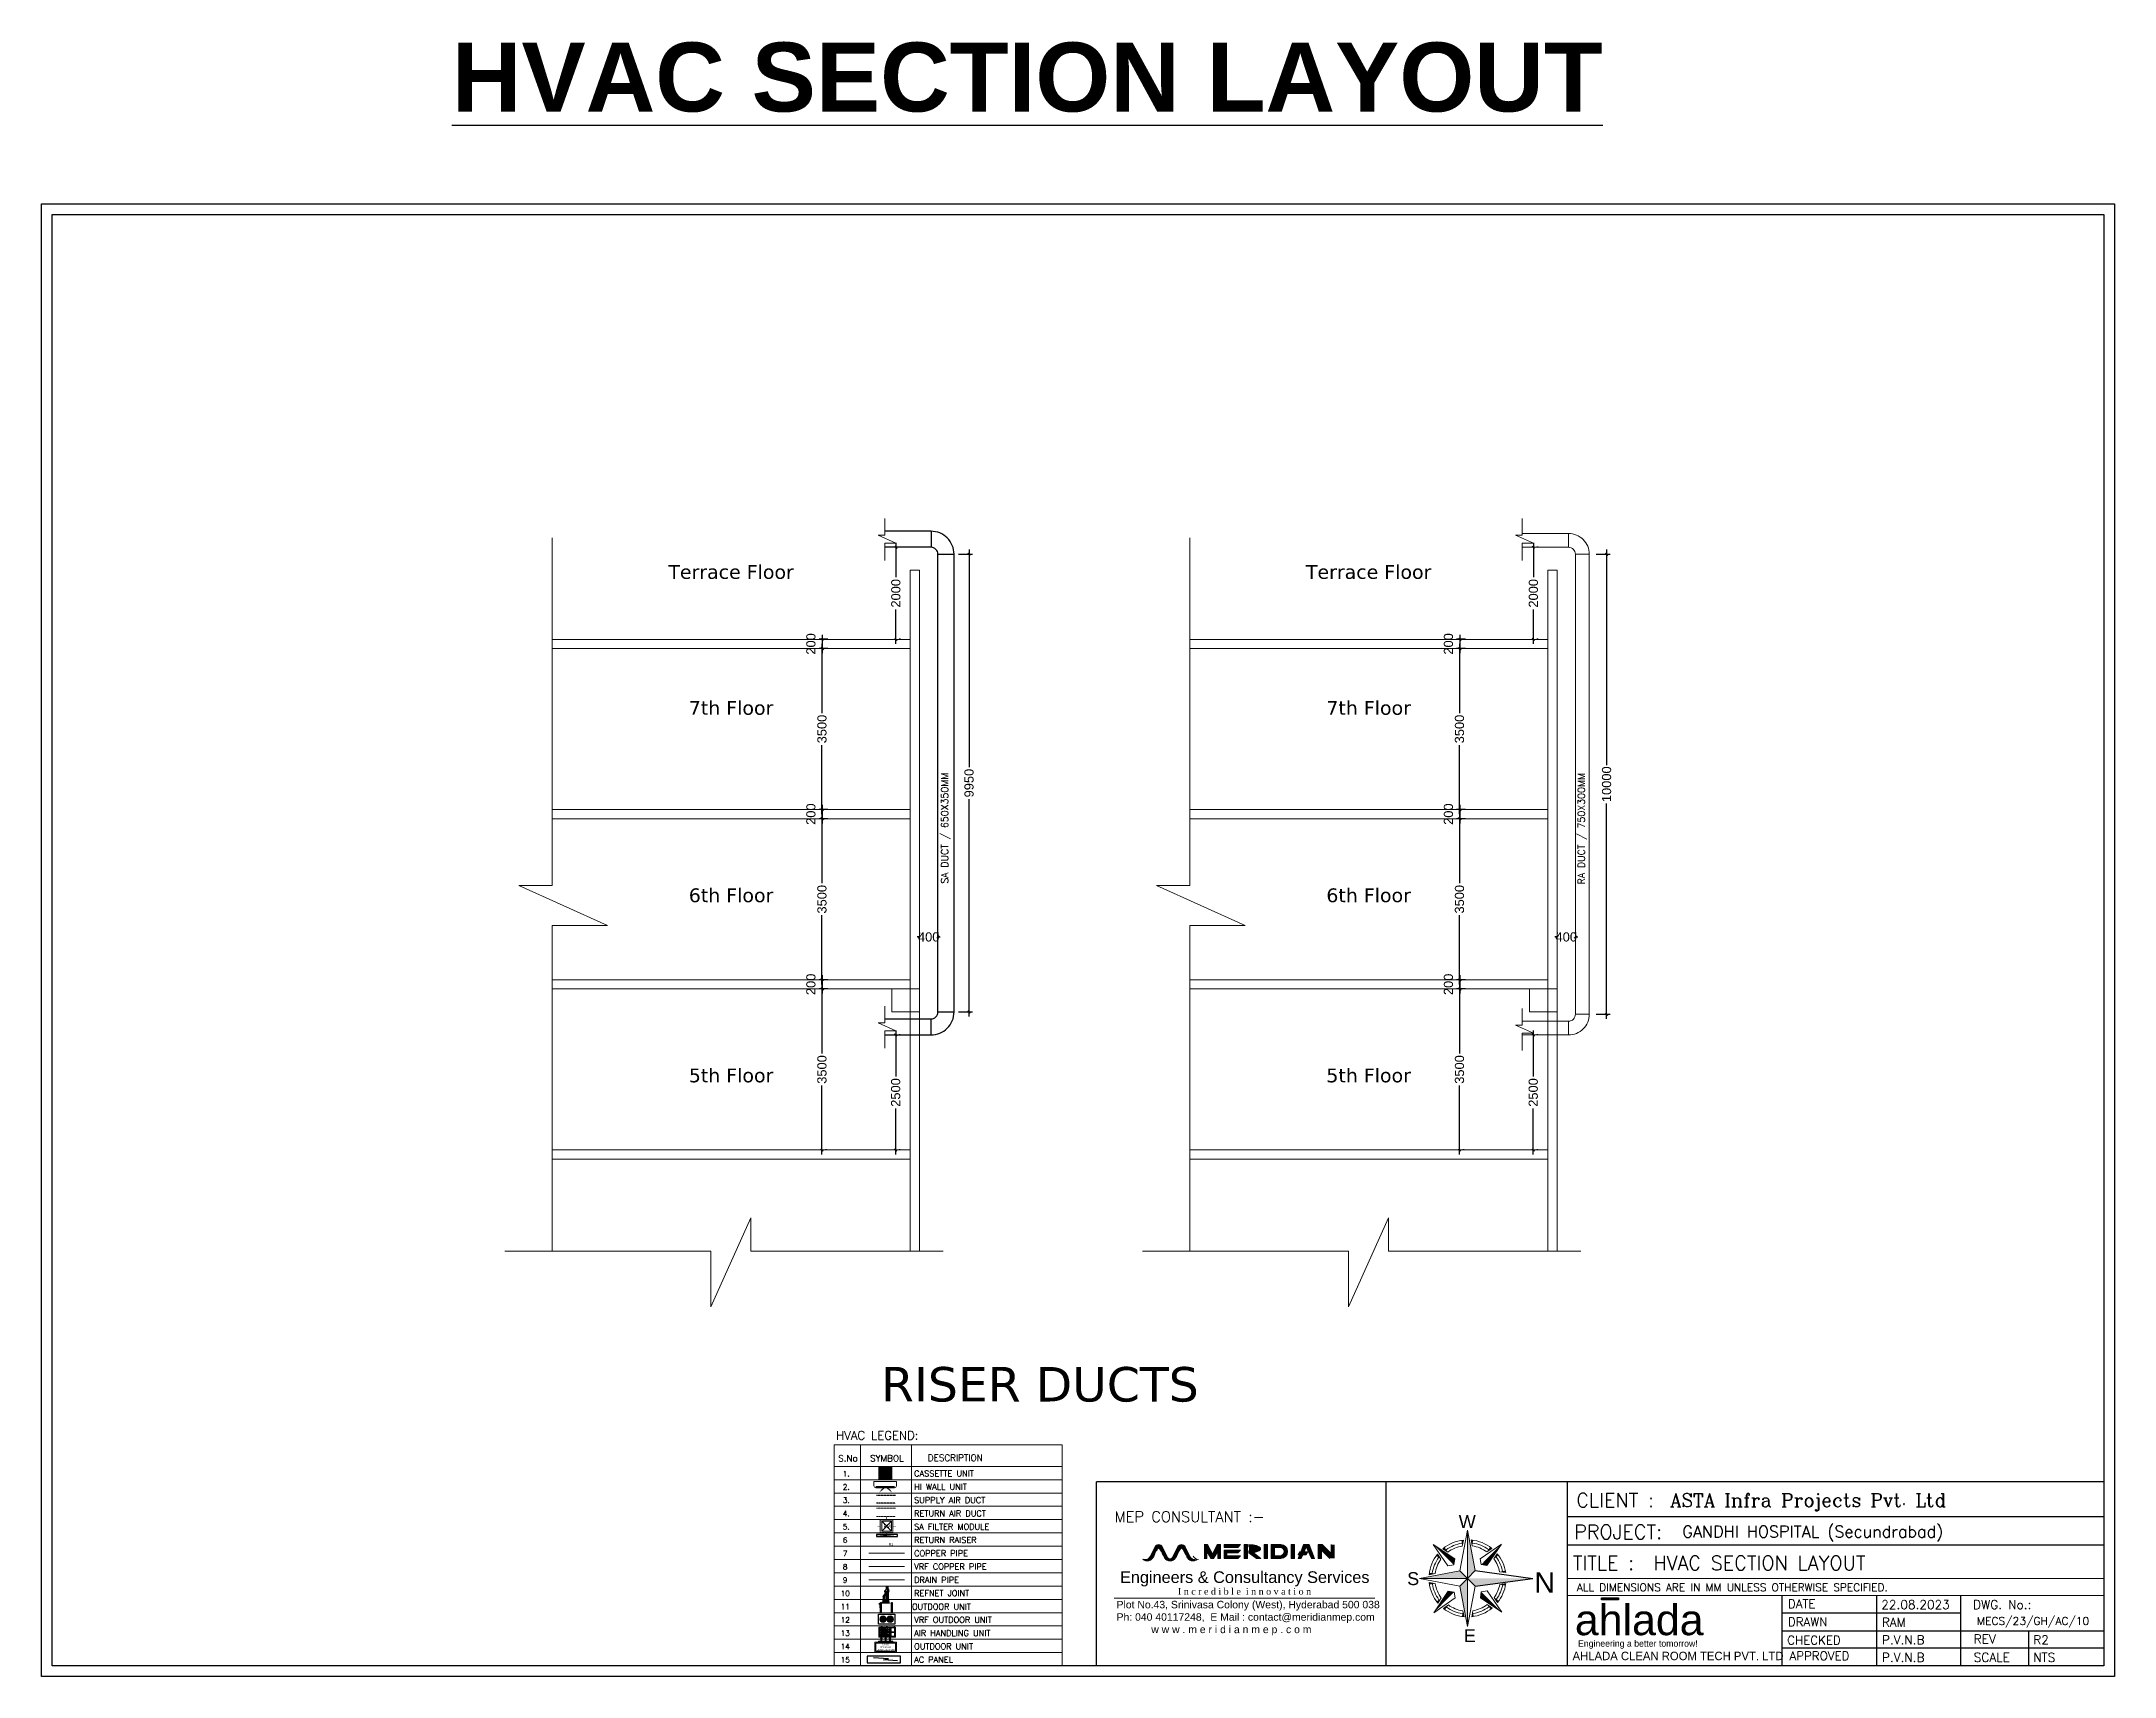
# Model space of a CAD drawing. Extents: x 3505867 to 3988380, y -625948 to -590408.
# Drawn here: x 3943299 to 3988380, y -625948 to -590408 of the extents above; entities that cross this region are included whole.
import ezdxf
from ezdxf.enums import TextEntityAlignment as Align

# ---------------------------------------------------------------- set-up
doc = ezdxf.new("R2010")
doc.units = 0
doc.header["$LTSCALE"] = 6
doc.header["$MEASUREMENT"] = 0
for name, pattern in [('ACAD_ISO04W100', [30, 24, -3, 0, -3]), ('CENTER2', [1.125, 0.75, -0.125, 0.125, -0.125]), ('CONTINU', [0]), ('DASHED', [0.75, 0.5, -0.25]), ('HIDDEN', [0.375, 0.25, -0.125]), ('Hidden 2mm', [3, 2, -1])]:
    doc.linetypes.add(name, pattern=pattern)
doc.layers.get('0').update_dxf_attribs({"linetype": 'CONTINUOUS'})
doc.layers.get('Defpoints').update_dxf_attribs({"linetype": 'CONTINUOUS'})
for name, color, linetype, lineweight in [('0-1 AC VRV ODU', 232, 'CONTINUOUS', 15), ('1Y-JOINT', 1, 'CONTINUOUS', 25), ('axes', 40, 'ACAD_ISO04W100', 25), ('FURNITURE WALL', 8, 'CONTINUOUS', 5), ('hatch', 252, 'CONTINUOUS', 9), ('HTL-AC UNIT', 5, 'CONTINUOUS', 25), ('M-VRF- CKT', 5, 'CONTINUOUS', 30), ('MEP_HVAC_RA_DUCT', 1, 'CONTINUOUS', 9), ('MEP_HVAC_RA_RAISERS', 3, 'CONTINUOUS', 0), ('MEP_HVAC_VRF_COPPER_PIPE', 6, 'CONTINUOUS', 9), ('pedestal', 4, 'CONTINUOUS', 20), ('Supply Diffusers', 3, 'CONTINUOUS', 0), ('vrf', 6, 'CONTINUOUS', 30), ('VRV ODU', 30, 'CONTINUOUS', 30)]:
    doc.layers.add(name, color=color, linetype=linetype, lineweight=lineweight)
for name, color, linetype in [('AC CKT-8', 110, 'CONTINUOUS'), ('AC-AHU', 7, 'CONTINUOUS'), ('AHU-N Ducting', 30, 'CONTINUOUS'), ('ELE-LIGHTING WIRRING', 7, 'CONTINUOUS'), ('HTL-COPPER PIPE', 6, 'CONTINUOUS'), ('HVAC_HI_WALL_1TR', 1, 'CONTINUOUS'), ('M HVAC HIGH WALL UNIT', 3, 'CONTINUOUS'), ('MEP_HVAC_COPPER_PIPE', 5, 'CONTINUOUS'), ('MEP_HVAC_DRAIN_PIPE', 7, 'CONTINUOUS'), ('MEP_HVAC_SUPPLY_AIR_DUCT', 3, 'CONTINUOUS'), ('MEP_HVAC_SUPPLY_DIFFUSER', 5, 'CONTINUOUS'), ('MEP_HVAC_TEXT', 7, 'CONTINUOUS'), ('TITLE', 7, 'CONTINUOUS')]:
    doc.layers.add(name, color=color, linetype=linetype)
doc.styles.add('ARIAL', font='')
doc.styles.add('ARIEL', font='', dxfattribs={"width": 0.75})
doc.styles.add('FS-ARIAL', font='')
doc.styles.add('IRFAN', font='romans.shx')
doc.styles.add('RAGHAV', font='')
doc.styles.add('ROMAN', font='', dxfattribs={"width": 0.8})
doc.styles.add('ROMAND', font='')
doc.styles.add('ROMANS', font='romans.shx')
doc.styles.get("Standard").update_dxf_attribs({"font": 'SIMPLEX'})
doc.styles.add('sudheer', font='romanc.shx')
doc.styles.add('VERDANA', font='')
doc.styles.get('ARIAL').set_extended_font_data('Arial')
doc.styles.get('ARIEL').set_extended_font_data('SansSerif')
doc.styles.get('FS-ARIAL').set_extended_font_data('Arial')
doc.styles.get('RAGHAV').set_extended_font_data('Sakkal Majalla')
doc.styles.get('ROMAN').set_extended_font_data('Arial')
doc.styles.get('ROMAND').set_extended_font_data('Century Gothic')
doc.styles.get('VERDANA').set_extended_font_data('Verdana')
doc.dimstyles.new('AC DIM', dxfattribs={"dimtxt": 200, "dimasz": 200, "dimexe": 0.18, "dimexo": 50, "dimgap": 50, "dimtad": 1, "dimdec": 0, "dimzin": 12, "dimdsep": 46, "dimtxsty": 'ROMANS', "dimcen": 0, "dimclrt": 7, "dimadec": 0, "dimazin": 0, "dimtfac": 1, "dimtdec": 0, "dimtix": 1, "dimtofl": 0, "dimtmove": 0, "dimatfit": 3, "dimfxl": 1, "dimtolj": 1, "dimtzin": 12, "dimarcsym": 0})
doc.dimstyles.new('TEXT', dxfattribs={"dimscale": 0, "dimtxt": 500, "dimasz": 100, "dimexe": 75, "dimexo": 100, "dimgap": 50, "dimtad": 0, "dimdec": 0, "dimzin": 0, "dimdsep": 46, "dimtxsty": 'ARIAL', "dimblk": 'OBLIQUE', "dimcen": 0.09, "dimdle": 100, "dimclrd": 256, "dimclre": 256, "dimclrt": 6, "dimadec": 0, "dimazin": 0, "dimtfac": 1, "dimtdec": 0, "dimtofl": 0, "dimtmove": 2, "dimatfit": 3, "dimfxl": 1, "dimfrac": 2, "dimtolj": 1, "dimtzin": 0, "dimarcsym": 0})

msp = doc.modelspace()

# ---------------------------------------------------------------- texts
at = {"lineweight": 9}
for s, height, style, p in [('CLIENT :', 305.68, 'IRFAN', (3976675.1, -622266.7)), ('ASTA Infra Projects Pvt. Ltd', 290.396, 'sudheer', (3978713, -622258.8)), ('MEP CONSULTANT :-', 231.819, 'IRFAN', (3966640, -622590.7, 13.5)), ('PROJECT:', 305.68, 'IRFAN', (3976630.4, -622958.9)), ('GANDHI HOSPITAL (Secundrabad)', 255.548, 'sudheer', (3978980.5, -622924.6))]:
    msp.add_text(s, height=height, dxfattribs=dict(at, style=style)).set_placement(p)
at = {"lineweight": 9, "extrusion": (0, 0, -1), "style": 'IRFAN', "text_generation_flag": 2}
for s, height, p in [('TITLE :  HVAC SECTION LAYOUT', 305.68, (-3976598.6, -623632.7)), ('ALL DIMENSIONS ARE IN MM UNLESS OTHERWISE SPECIFIED.', 167.477, (-3976688.8, -624094.4))]:
    msp.add_text(s, height=height, dxfattribs=at).set_placement(p)
at = {"color": 64, "style": 'sudheer'}
for s, p in [('DATE', (3981576.9, -624367.2)), ('DRAWN ', (3981772, -624760.5)), ('CHECKED', (3981844.2, -625158.7)), ('APPROVED', (3981963.5, -625499.5))]:
    msp.add_text(s, height=188.74, dxfattribs=at).set_placement(p, align=Align.MIDDLE_CENTER)
at = {"color": 6, "style": 'sudheer'}
for s, p in [('22.08.2023', (3983307.1, -624481.5)), ('RAM', (3983320.5, -624864.9)), ('P.V.N.B', (3983320.5, -625247.2)), ('R2', (3986611.9, -625247.2)), ('P.V.N.B', (3983320.5, -625629.5)), ('NTS', (3986611.9, -625629.5))]:
    msp.add_text(s, height=193.14, dxfattribs=at).set_placement(p)
at = {"color": 64, "style": 'sudheer'}
for s, p in [('DWG. No.:', (3985305.2, -624481.5)), ('REV', (3985317.9, -625230.4)), ('SCALE', (3985317.9, -625627.2))]:
    msp.add_text(s, height=193.14, dxfattribs=at).set_placement(p)
at = {"color": 6, "style": 'sudheer'}
msp.add_text('MECS/23/GH/AC/10', height=170.695, dxfattribs=at).set_placement((3986610.1, -624825.2), align=Align.CENTER)
at = {"color": 134, "style": 'RAGHAV'}
msp.add_text('AHLADA CLEAN ROOM TECH PVT. LTD', height=183.736, dxfattribs=at).set_placement((3976594.3, -625592.7))
at = {"layer": 'ELE-LIGHTING WIRRING', "color": 7, "linetype": 'CONTINU', "lineweight": 0, "attachment_point": 1}
for s, insert, char_height, width in [('{\\C256;HVAC LEGEND:}', (3960579.3, -620613.1), 186.572, 4456.194), ('{\\C256;S.No}', (3960625.4, -621134.8), 139.929, 358.178), ('{\\C256;SYMBOL}', (3961318.2, -621134.8), 139.929, 358.178), ('{\\C256;DESCRIPTION}', (3962574.3, -621123.5), 139.929, 358.178), ('{\\C256;1.}', (3960724.7, -621481.2), 116.61, 358.178), ('{\\C256;CASSETTE UNIT}', (3962276.1, -621470.7), 130, 3616.807), ('{\\C256;2.}', (3960724.7, -621770.2), 116.61, 358.178), ('{\\C256;3.}', (3960724.7, -622059.2), 116.61, 358.178), ('{\\C256;SUPPLY AIR DUCT}', (3962276.1, -622048.6), 130, 3616.807), ('{\\C256;HI WALL UNIT}', (3962276.1, -621759.7), 130, 3616.807), ('{\\C256;4.}', (3960724.7, -622348.1), 116.61, 358.178), ('{\\C256;RETURN AIR DUCT}', (3962276.1, -622337.6), 130, 3616.807), ('{\\C256;5.}', (3960724.7, -622637.1), 116.61, 358.178), ('{\\C256;6}', (3960724.7, -622926.1), 116.61, 358.178), ('{\\C256;SA FILTER MODULE}', (3962276.1, -622626.6), 130, 3616.807), ('{\\C256;RETURN RAISER }', (3962276.1, -622915.6), 130, 3616.807), ('{\\C256;7}', (3960724.7, -623215.1), 116.61, 358.178), ('{\\C256;COPPER PIPE}', (3962276.1, -623204.6), 130, 3616.807), ('{\\C256;8}', (3960724.7, -623504.1), 116.61, 358.178), ('{\\C256;9}', (3960724.7, -623793.1), 116.61, 358.178), ('{\\C256;VRF COPPER PIPE}', (3962276.1, -623493.6), 130, 3616.807), ('{\\C256;DRAIN PIPE}', (3962276.1, -623782.6), 130, 3616.807), ('{\\C256;10}', (3960678.8, -624082), 116.61, 358.178), ('{\\C256;11}', (3960678.8, -624371), 116.61, 358.178), ('{\\C256; OUTDOOR UNIT}', (3962140.5, -624365), 130, 3616.807), ('{\\C256;REFNET JOINT}', (3962276.1, -624071.5), 130, 3616.807), ('{\\C256;12}', (3960678.8, -624660), 116.61, 358.178), ('{\\C256;VRF OUTDOOR UNIT}', (3962276.1, -624649.5), 130, 3616.807), ('{\\C256;13}', (3960678.8, -624949), 116.61, 358.178), ('{\\C256;14}', (3960678.8, -625238), 116.61, 358.178), ('{\\C256;AIR HANDLING UNIT}', (3962276.1, -624938.5), 130, 3616.807), ('{\\C256;OUTDOOR UNIT}', (3962276.1, -625227.5), 130, 3616.807), ('{\\C256;15}', (3960678.8, -625527), 116.61, 358.178), ('{\\C256;AC PANEL}', (3962276.1, -625516.5), 130, 3616.807)]:
    msp.add_mtext(s, dxfattribs=dict(at, insert=insert, char_height=char_height, width=width))
at = {"layer": 'MEP_HVAC_TEXT', "color": 8, "linetype": 'ByBlock', "char_height": 300, "width": 4792.067, "attachment_point": 1, "rotation": 359.99312, "style": 'VERDANA'}
for s, insert in [('\\pxqc;{\\C3;Terrace Floor}', (3955899.6, -601788.5, 0)), ('\\pxqc;{\\C3;Terrace Floor}', (3969763.9, -601788.5, 0)), ('\\pxqc;{\\C3;7th Floor}', (3955899.6, -604743.2, 0)), ('\\pxqc;{\\C3;7th Floor}', (3969763.9, -604743.2, 0)), ('\\pxqc;{\\C3;6th Floor}', (3955899.6, -608816.4, 0)), ('\\pxqc;{\\C3;6th Floor}', (3969763.9, -608816.4, 0)), ('\\pxqc;{\\C3;5th Floor}', (3955899.6, -612731.7, 0)), ('\\pxqc;{\\C3;5th Floor}', (3969763.9, -612731.7, 0))]:
    msp.add_mtext(s, dxfattribs=dict(at, insert=insert))
at = {"layer": 'MEP_HVAC_TEXT', "color": 0, "linetype": 'ByBlock', "attachment_point": 1, "style": 'VERDANA'}
for s, insert, char_height, width, rotation in [('\\pxqc;{\\Fromans|c0;\\C3;SA\\C0; DUCT / 650X350MM}', (3962867, -609234.6), 150, 3456.841, 89.99312), ('\\pxqc;{\\Fromans|c0;\\C1;RA\\C0; DUCT / 750X300MM}', (3976708, -609246.4), 150, 3456.841, 89.99312), ('{\\C8;RISER DUCTS}', (3961557.5, -619219.7, 0), 750, 11980.167, 359.99312)]:
    msp.add_mtext(s, dxfattribs=dict(at, insert=insert, char_height=char_height, width=width, rotation=rotation))
at = {"layer": 'TITLE', "color": 7, "style": 'ARIAL'}
for s, p in [('W', (3974119.1, -622720.2, 0)), ('S', (3972998, -623960.9, 0)), ('E', (3974229.6, -625200.2, 0))]:
    msp.add_text(s, height=281.1, dxfattribs=at).set_placement(p)
at = {"layer": 'TITLE', "color": 5, "style": 'ARIAL'}
msp.add_text('N', height=443.3, rotation=180, dxfattribs=at).set_placement((3976210.6, -623684.8, 0))
at = {"layer": 'TITLE', "color": 6, "insert": (3964736.7, -590430.4), "char_height": 1500, "width": 36564.74, "attachment_point": 2, "style": 'ARIAL'}
msp.add_mtext('{\\L\\fArial|b1|i0|c0|p34;HVAC SECTION LAYOUT}', dxfattribs=at)

# ---------------------------------------------------------------- blocks, each defined once
blk = doc.blocks.new('_Oblique')
at = {"color": 0, "linetype": 'ByBlock', "lineweight": -2}
blk.add_line((-0.5, -0.5), (0.5, 0.5), dxfattribs=at)
blk = doc.blocks.new('*D292')
at = {"layer": 'Defpoints', "color": 0, "linetype": 'ByBlock'}
for p in [(3961875, -612003), (3961875, -614503), (3961875, -614503)]:
    blk.add_point(p, dxfattribs=at)
at = {"layer": 'MEP_HVAC_RA_DUCT', "linetype": 'ByBlock', "lineweight": -2}
for p, q in [((3961875, -611903), (3961875, -612903)), ((3961975, -612003), (3961950, -612003)), ((3961875, -614603), (3961875, -613603)), ((3961975, -614503), (3961950, -614503))]:
    blk.add_line(p, q, dxfattribs=at)
at = {"layer": 'MEP_HVAC_RA_DUCT', "linetype": 'ByBlock', "lineweight": -2, "xscale": 50, "yscale": 50, "zscale": 50}
for p, rotation in [((3961875, -612003), 90), ((3961875, -614503), 270)]:
    blk.add_blockref('_Oblique', p, dxfattribs=dict(at, rotation=rotation))
at = {"layer": 'MEP_HVAC_RA_DUCT', "color": 6, "linetype": 'ByBlock', "insert": (3961875, -613253), "char_height": 200, "attachment_point": 5, "rotation": 90, "style": 'ARIAL'}
blk.add_mtext('\\A1;2500', dxfattribs=at)
blk = doc.blocks.new('*D293')
at = {"layer": 'Defpoints', "color": 0, "linetype": 'ByBlock'}
for p in [(3962393, -609873), (3962793, -609873), (3962793, -609873)]:
    blk.add_point(p, dxfattribs=at)
at = {"layer": 'MEP_HVAC_RA_DUCT', "linetype": 'ByBlock', "lineweight": -2}
for p, q in [((3962393, -609873), (3962343, -609873)), ((3962393, -609773), (3962393, -609798)), ((3962793, -609773), (3962793, -609798)), ((3962793, -609873), (3962843, -609873))]:
    blk.add_line(p, q, dxfattribs=at)
at = {"layer": 'MEP_HVAC_RA_DUCT', "linetype": 'ByBlock', "lineweight": -2, "xscale": 50, "yscale": 50, "zscale": 50}
blk.add_blockref('_Oblique', (3962393, -609873), dxfattribs=at)
at = {"layer": 'MEP_HVAC_RA_DUCT', "linetype": 'ByBlock', "lineweight": -2, "xscale": 50, "yscale": 50, "zscale": 50, "rotation": 180}
blk.add_blockref('_Oblique', (3962793, -609873), dxfattribs=at)
at = {"layer": 'MEP_HVAC_RA_DUCT', "color": 6, "linetype": 'ByBlock', "insert": (3962593, -609873), "char_height": 200, "attachment_point": 5, "style": 'ARIAL'}
blk.add_mtext('\\A1;400', dxfattribs=at)
blk = doc.blocks.new('*D294')
at = {"layer": 'Defpoints', "color": 0, "linetype": 'ByBlock'}
for p in [(3963143, -601553), (3963471, -601553), (3963143, -611503)]:
    blk.add_point(p, dxfattribs=at)
at = {"layer": 'MEP_HVAC_RA_DUCT', "linetype": 'ByBlock', "lineweight": -2}
for p, q in [((3963243, -601553), (3963546, -601553)), ((3963471, -601453), (3963471, -606180)), ((3963471, -611603), (3963471, -606877)), ((3963243, -611503), (3963546, -611503))]:
    blk.add_line(p, q, dxfattribs=at)
at = {"layer": 'MEP_HVAC_RA_DUCT', "linetype": 'ByBlock', "lineweight": -2, "xscale": 50, "yscale": 50, "zscale": 50}
for p, rotation in [((3963471, -601553), 90), ((3963471, -611503), 270)]:
    blk.add_blockref('_Oblique', p, dxfattribs=dict(at, rotation=rotation))
at = {"layer": 'MEP_HVAC_RA_DUCT', "color": 6, "linetype": 'ByBlock', "insert": (3963471, -606528), "char_height": 200, "attachment_point": 5, "rotation": 90, "style": 'ARIAL'}
blk.add_mtext('\\A1;9950', dxfattribs=at)
blk = doc.blocks.new('*D295')
at = {"layer": 'Defpoints', "color": 0, "linetype": 'ByBlock'}
for p in [(3960272, -611003), (3960272, -611003), (3960272, -614503)]:
    blk.add_point(p, dxfattribs=at)
at = {"layer": 'MEP_HVAC_RA_DUCT', "linetype": 'ByBlock', "lineweight": -2}
for p, q in [((3960272, -610903), (3960272, -612405)), ((3960372, -611003), (3960347, -611003)), ((3960272, -614603), (3960272, -613102)), ((3960372, -614503), (3960347, -614503))]:
    blk.add_line(p, q, dxfattribs=at)
at = {"layer": 'MEP_HVAC_RA_DUCT', "linetype": 'ByBlock', "lineweight": -2, "xscale": 50, "yscale": 50, "zscale": 50}
for p, rotation in [((3960272, -611003), 90), ((3960272, -614503), 270)]:
    blk.add_blockref('_Oblique', p, dxfattribs=dict(at, rotation=rotation))
at = {"layer": 'MEP_HVAC_RA_DUCT', "color": 6, "linetype": 'ByBlock', "insert": (3960272, -612753), "char_height": 200, "attachment_point": 5, "rotation": 90, "style": 'ARIAL'}
blk.add_mtext('\\A1;3500', dxfattribs=at)
blk = doc.blocks.new('*D296')
at = {"layer": 'Defpoints', "color": 0, "linetype": 'ByBlock'}
for p in [(3960284, -610803), (3960500, -610803), (3960500, -611003)]:
    blk.add_point(p, dxfattribs=at)
at = {"layer": 'MEP_HVAC_RA_DUCT', "linetype": 'ByBlock', "lineweight": -2}
for p, q in [((3960400, -610803), (3960209, -610803)), ((3960284, -611103), (3960284, -610703)), ((3960400, -611003), (3960209, -611003))]:
    blk.add_line(p, q, dxfattribs=at)
at = {"layer": 'MEP_HVAC_RA_DUCT', "linetype": 'ByBlock', "lineweight": -2, "xscale": 50, "yscale": 50, "zscale": 50}
for p, rotation in [((3960284, -610803), 90), ((3960284, -611003), 270)]:
    blk.add_blockref('_Oblique', p, dxfattribs=dict(at, rotation=rotation))
at = {"layer": 'MEP_HVAC_RA_DUCT', "color": 6, "linetype": 'ByBlock', "insert": (3960032, -610903), "char_height": 200, "attachment_point": 5, "rotation": 90, "style": 'ARIAL'}
blk.add_mtext('\\A1;200', dxfattribs=at)
blk = doc.blocks.new('*D297')
at = {"layer": 'Defpoints', "color": 0, "linetype": 'ByBlock'}
for p in [(3960272, -607303), (3960272, -607303), (3960272, -610803)]:
    blk.add_point(p, dxfattribs=at)
at = {"layer": 'MEP_HVAC_RA_DUCT', "linetype": 'ByBlock', "lineweight": -2}
for p, q in [((3960272, -607203), (3960272, -608705)), ((3960372, -607303), (3960347, -607303)), ((3960272, -610903), (3960272, -609402)), ((3960372, -610803), (3960347, -610803))]:
    blk.add_line(p, q, dxfattribs=at)
at = {"layer": 'MEP_HVAC_RA_DUCT', "linetype": 'ByBlock', "lineweight": -2, "xscale": 50, "yscale": 50, "zscale": 50}
for p, rotation in [((3960272, -607303), 90), ((3960272, -610803), 270)]:
    blk.add_blockref('_Oblique', p, dxfattribs=dict(at, rotation=rotation))
at = {"layer": 'MEP_HVAC_RA_DUCT', "color": 6, "linetype": 'ByBlock', "insert": (3960272, -609053), "char_height": 200, "attachment_point": 5, "rotation": 90, "style": 'ARIAL'}
blk.add_mtext('\\A1;3500', dxfattribs=at)
blk = doc.blocks.new('*D298')
at = {"layer": 'Defpoints', "color": 0, "linetype": 'ByBlock'}
for p in [(3960284, -607103), (3960500, -607103), (3960500, -607303)]:
    blk.add_point(p, dxfattribs=at)
at = {"layer": 'MEP_HVAC_RA_DUCT', "linetype": 'ByBlock', "lineweight": -2}
for p, q in [((3960400, -607103), (3960209, -607103)), ((3960284, -607403), (3960284, -607003)), ((3960400, -607303), (3960209, -607303))]:
    blk.add_line(p, q, dxfattribs=at)
at = {"layer": 'MEP_HVAC_RA_DUCT', "linetype": 'ByBlock', "lineweight": -2, "xscale": 50, "yscale": 50, "zscale": 50}
for p, rotation in [((3960284, -607103), 90), ((3960284, -607303), 270)]:
    blk.add_blockref('_Oblique', p, dxfattribs=dict(at, rotation=rotation))
at = {"layer": 'MEP_HVAC_RA_DUCT', "color": 6, "linetype": 'ByBlock', "insert": (3960032, -607203), "char_height": 200, "attachment_point": 5, "rotation": 90, "style": 'ARIAL'}
blk.add_mtext('\\A1;200', dxfattribs=at)
blk = doc.blocks.new('*D299')
at = {"layer": 'Defpoints', "color": 0, "linetype": 'ByBlock'}
for p in [(3960272, -603603), (3960272, -603603), (3960272, -607103)]:
    blk.add_point(p, dxfattribs=at)
at = {"layer": 'MEP_HVAC_RA_DUCT', "linetype": 'ByBlock', "lineweight": -2}
for p, q in [((3960272, -603503), (3960272, -605005)), ((3960372, -603603), (3960347, -603603)), ((3960272, -607203), (3960272, -605702)), ((3960372, -607103), (3960347, -607103))]:
    blk.add_line(p, q, dxfattribs=at)
at = {"layer": 'MEP_HVAC_RA_DUCT', "linetype": 'ByBlock', "lineweight": -2, "xscale": 50, "yscale": 50, "zscale": 50}
for p, rotation in [((3960272, -603603), 90), ((3960272, -607103), 270)]:
    blk.add_blockref('_Oblique', p, dxfattribs=dict(at, rotation=rotation))
at = {"layer": 'MEP_HVAC_RA_DUCT', "color": 6, "linetype": 'ByBlock', "insert": (3960272, -605353), "char_height": 200, "attachment_point": 5, "rotation": 90, "style": 'ARIAL'}
blk.add_mtext('\\A1;3500', dxfattribs=at)
blk = doc.blocks.new('*D300')
at = {"layer": 'Defpoints', "color": 0, "linetype": 'ByBlock'}
for p in [(3960284, -603403), (3960500, -603403), (3960500, -603603)]:
    blk.add_point(p, dxfattribs=at)
at = {"layer": 'MEP_HVAC_RA_DUCT', "linetype": 'ByBlock', "lineweight": -2}
for p, q in [((3960400, -603403), (3960209, -603403)), ((3960400, -603603), (3960209, -603603)), ((3960284, -603703), (3960284, -603303))]:
    blk.add_line(p, q, dxfattribs=at)
at = {"layer": 'MEP_HVAC_RA_DUCT', "linetype": 'ByBlock', "lineweight": -2, "xscale": 50, "yscale": 50, "zscale": 50}
for p, rotation in [((3960284, -603403), 90), ((3960284, -603603), 270)]:
    blk.add_blockref('_Oblique', p, dxfattribs=dict(at, rotation=rotation))
at = {"layer": 'MEP_HVAC_RA_DUCT', "color": 6, "linetype": 'ByBlock', "insert": (3960032, -603503), "char_height": 200, "attachment_point": 5, "rotation": 90, "style": 'ARIAL'}
blk.add_mtext('\\A1;200', dxfattribs=at)
blk = doc.blocks.new('*D301')
at = {"layer": 'Defpoints', "color": 0, "linetype": 'ByBlock'}
for p in [(3961879, -601403), (3961879, -603403), (3961879, -603403)]:
    blk.add_point(p, dxfattribs=at)
at = {"layer": 'MEP_HVAC_RA_DUCT', "linetype": 'ByBlock', "lineweight": -2}
for p, q in [((3961879, -601303), (3961879, -602053)), ((3961979, -601403), (3961954, -601403)), ((3961879, -603503), (3961879, -602753)), ((3961979, -603403), (3961954, -603403))]:
    blk.add_line(p, q, dxfattribs=at)
at = {"layer": 'MEP_HVAC_RA_DUCT', "linetype": 'ByBlock', "lineweight": -2, "xscale": 50, "yscale": 50, "zscale": 50}
for p, rotation in [((3961879, -601403), 90), ((3961879, -603403), 270)]:
    blk.add_blockref('_Oblique', p, dxfattribs=dict(at, rotation=rotation))
at = {"layer": 'MEP_HVAC_RA_DUCT', "color": 6, "linetype": 'ByBlock', "insert": (3961879, -602403), "char_height": 200, "attachment_point": 5, "rotation": 90, "style": 'ARIAL'}
blk.add_mtext('\\A1;2000', dxfattribs=at)
blk = doc.blocks.new('*D302')
at = {"layer": 'Defpoints', "color": 0, "linetype": 'ByBlock'}
for p in [(3975740, -612003), (3975740, -614503), (3975740, -614503)]:
    blk.add_point(p, dxfattribs=at)
at = {"layer": 'MEP_HVAC_RA_DUCT', "linetype": 'ByBlock', "lineweight": -2}
for p, q in [((3975740, -611903), (3975740, -612903)), ((3975840, -612003), (3975815, -612003)), ((3975740, -614603), (3975740, -613603)), ((3975840, -614503), (3975815, -614503))]:
    blk.add_line(p, q, dxfattribs=at)
at = {"layer": 'MEP_HVAC_RA_DUCT', "linetype": 'ByBlock', "lineweight": -2, "xscale": 50, "yscale": 50, "zscale": 50}
for p, rotation in [((3975740, -612003), 90), ((3975740, -614503), 270)]:
    blk.add_blockref('_Oblique', p, dxfattribs=dict(at, rotation=rotation))
at = {"layer": 'MEP_HVAC_RA_DUCT', "color": 6, "linetype": 'ByBlock', "insert": (3975740, -613253), "char_height": 200, "attachment_point": 5, "rotation": 90, "style": 'ARIAL'}
blk.add_mtext('\\A1;2500', dxfattribs=at)
blk = doc.blocks.new('*D303')
at = {"layer": 'Defpoints', "color": 0, "linetype": 'ByBlock'}
for p in [(3976258, -609873), (3976658, -609873), (3976658, -609873)]:
    blk.add_point(p, dxfattribs=at)
at = {"layer": 'MEP_HVAC_RA_DUCT', "linetype": 'ByBlock', "lineweight": -2}
for p, q in [((3976258, -609873), (3976208, -609873)), ((3976258, -609773), (3976258, -609798)), ((3976658, -609773), (3976658, -609798)), ((3976658, -609873), (3976708, -609873))]:
    blk.add_line(p, q, dxfattribs=at)
at = {"layer": 'MEP_HVAC_RA_DUCT', "linetype": 'ByBlock', "lineweight": -2, "xscale": 50, "yscale": 50, "zscale": 50}
blk.add_blockref('_Oblique', (3976258, -609873), dxfattribs=at)
at = {"layer": 'MEP_HVAC_RA_DUCT', "linetype": 'ByBlock', "lineweight": -2, "xscale": 50, "yscale": 50, "zscale": 50, "rotation": 180}
blk.add_blockref('_Oblique', (3976658, -609873), dxfattribs=at)
at = {"layer": 'MEP_HVAC_RA_DUCT', "color": 6, "linetype": 'ByBlock', "insert": (3976458, -609873), "char_height": 200, "attachment_point": 5, "style": 'ARIAL'}
blk.add_mtext('\\A1;400', dxfattribs=at)
blk = doc.blocks.new('*D304')
at = {"layer": 'Defpoints', "color": 0, "linetype": 'ByBlock'}
for p in [(3977008, -601553), (3977335, -601553), (3977008, -611553)]:
    blk.add_point(p, dxfattribs=at)
at = {"layer": 'MEP_HVAC_RA_DUCT', "linetype": 'ByBlock', "lineweight": -2}
for p, q in [((3977108, -601553), (3977410, -601553)), ((3977335, -601453), (3977335, -606137)), ((3977335, -611653), (3977335, -606970)), ((3977108, -611553), (3977410, -611553))]:
    blk.add_line(p, q, dxfattribs=at)
at = {"layer": 'MEP_HVAC_RA_DUCT', "linetype": 'ByBlock', "lineweight": -2, "xscale": 50, "yscale": 50, "zscale": 50}
for p, rotation in [((3977335, -601553), 90), ((3977335, -611553), 270)]:
    blk.add_blockref('_Oblique', p, dxfattribs=dict(at, rotation=rotation))
at = {"layer": 'MEP_HVAC_RA_DUCT', "color": 6, "linetype": 'ByBlock', "insert": (3977335, -606553), "char_height": 200, "attachment_point": 5, "rotation": 90, "style": 'ARIAL'}
blk.add_mtext('\\A1;10000', dxfattribs=at)
blk = doc.blocks.new('*D305')
at = {"layer": 'Defpoints', "color": 0, "linetype": 'ByBlock'}
for p in [(3974136, -611003), (3974136, -611003), (3974136, -614503)]:
    blk.add_point(p, dxfattribs=at)
at = {"layer": 'MEP_HVAC_RA_DUCT', "linetype": 'ByBlock', "lineweight": -2}
for p, q in [((3974136, -610903), (3974136, -612405)), ((3974236, -611003), (3974211, -611003)), ((3974136, -614603), (3974136, -613102)), ((3974236, -614503), (3974211, -614503))]:
    blk.add_line(p, q, dxfattribs=at)
at = {"layer": 'MEP_HVAC_RA_DUCT', "linetype": 'ByBlock', "lineweight": -2, "xscale": 50, "yscale": 50, "zscale": 50}
for p, rotation in [((3974136, -611003), 90), ((3974136, -614503), 270)]:
    blk.add_blockref('_Oblique', p, dxfattribs=dict(at, rotation=rotation))
at = {"layer": 'MEP_HVAC_RA_DUCT', "color": 6, "linetype": 'ByBlock', "insert": (3974136, -612753), "char_height": 200, "attachment_point": 5, "rotation": 90, "style": 'ARIAL'}
blk.add_mtext('\\A1;3500', dxfattribs=at)
blk = doc.blocks.new('*D306')
at = {"layer": 'Defpoints', "color": 0, "linetype": 'ByBlock'}
for p in [(3974148, -610803), (3974364, -610803), (3974364, -611003)]:
    blk.add_point(p, dxfattribs=at)
at = {"layer": 'MEP_HVAC_RA_DUCT', "linetype": 'ByBlock', "lineweight": -2}
for p, q in [((3974264, -610803), (3974073, -610803)), ((3974148, -611103), (3974148, -610703)), ((3974264, -611003), (3974073, -611003))]:
    blk.add_line(p, q, dxfattribs=at)
at = {"layer": 'MEP_HVAC_RA_DUCT', "linetype": 'ByBlock', "lineweight": -2, "xscale": 50, "yscale": 50, "zscale": 50}
for p, rotation in [((3974148, -610803), 90), ((3974148, -611003), 270)]:
    blk.add_blockref('_Oblique', p, dxfattribs=dict(at, rotation=rotation))
at = {"layer": 'MEP_HVAC_RA_DUCT', "color": 6, "linetype": 'ByBlock', "insert": (3973896, -610903), "char_height": 200, "attachment_point": 5, "rotation": 90, "style": 'ARIAL'}
blk.add_mtext('\\A1;200', dxfattribs=at)
blk = doc.blocks.new('*D307')
at = {"layer": 'Defpoints', "color": 0, "linetype": 'ByBlock'}
for p in [(3974136, -607303), (3974136, -607303), (3974136, -610803)]:
    blk.add_point(p, dxfattribs=at)
at = {"layer": 'MEP_HVAC_RA_DUCT', "linetype": 'ByBlock', "lineweight": -2}
for p, q in [((3974136, -607203), (3974136, -608705)), ((3974236, -607303), (3974211, -607303)), ((3974136, -610903), (3974136, -609402)), ((3974236, -610803), (3974211, -610803))]:
    blk.add_line(p, q, dxfattribs=at)
at = {"layer": 'MEP_HVAC_RA_DUCT', "linetype": 'ByBlock', "lineweight": -2, "xscale": 50, "yscale": 50, "zscale": 50}
for p, rotation in [((3974136, -607303), 90), ((3974136, -610803), 270)]:
    blk.add_blockref('_Oblique', p, dxfattribs=dict(at, rotation=rotation))
at = {"layer": 'MEP_HVAC_RA_DUCT', "color": 6, "linetype": 'ByBlock', "insert": (3974136, -609053), "char_height": 200, "attachment_point": 5, "rotation": 90, "style": 'ARIAL'}
blk.add_mtext('\\A1;3500', dxfattribs=at)
blk = doc.blocks.new('*D308')
at = {"layer": 'Defpoints', "color": 0, "linetype": 'ByBlock'}
for p in [(3974148, -607103), (3974364, -607103), (3974364, -607303)]:
    blk.add_point(p, dxfattribs=at)
at = {"layer": 'MEP_HVAC_RA_DUCT', "linetype": 'ByBlock', "lineweight": -2}
for p, q in [((3974264, -607103), (3974073, -607103)), ((3974148, -607403), (3974148, -607003)), ((3974264, -607303), (3974073, -607303))]:
    blk.add_line(p, q, dxfattribs=at)
at = {"layer": 'MEP_HVAC_RA_DUCT', "linetype": 'ByBlock', "lineweight": -2, "xscale": 50, "yscale": 50, "zscale": 50}
for p, rotation in [((3974148, -607103), 90), ((3974148, -607303), 270)]:
    blk.add_blockref('_Oblique', p, dxfattribs=dict(at, rotation=rotation))
at = {"layer": 'MEP_HVAC_RA_DUCT', "color": 6, "linetype": 'ByBlock', "insert": (3973896, -607203), "char_height": 200, "attachment_point": 5, "rotation": 90, "style": 'ARIAL'}
blk.add_mtext('\\A1;200', dxfattribs=at)
blk = doc.blocks.new('*D309')
at = {"layer": 'Defpoints', "color": 0, "linetype": 'ByBlock'}
for p in [(3974136, -603603), (3974136, -603603), (3974136, -607103)]:
    blk.add_point(p, dxfattribs=at)
at = {"layer": 'MEP_HVAC_RA_DUCT', "linetype": 'ByBlock', "lineweight": -2}
for p, q in [((3974136, -603503), (3974136, -605005)), ((3974236, -603603), (3974211, -603603)), ((3974136, -607203), (3974136, -605702)), ((3974236, -607103), (3974211, -607103))]:
    blk.add_line(p, q, dxfattribs=at)
at = {"layer": 'MEP_HVAC_RA_DUCT', "linetype": 'ByBlock', "lineweight": -2, "xscale": 50, "yscale": 50, "zscale": 50}
for p, rotation in [((3974136, -603603), 90), ((3974136, -607103), 270)]:
    blk.add_blockref('_Oblique', p, dxfattribs=dict(at, rotation=rotation))
at = {"layer": 'MEP_HVAC_RA_DUCT', "color": 6, "linetype": 'ByBlock', "insert": (3974136, -605353), "char_height": 200, "attachment_point": 5, "rotation": 90, "style": 'ARIAL'}
blk.add_mtext('\\A1;3500', dxfattribs=at)
blk = doc.blocks.new('*D310')
at = {"layer": 'Defpoints', "color": 0, "linetype": 'ByBlock'}
for p in [(3974148, -603403), (3974364, -603403), (3974364, -603603)]:
    blk.add_point(p, dxfattribs=at)
at = {"layer": 'MEP_HVAC_RA_DUCT', "linetype": 'ByBlock', "lineweight": -2}
for p, q in [((3974264, -603403), (3974073, -603403)), ((3974264, -603603), (3974073, -603603)), ((3974148, -603703), (3974148, -603303))]:
    blk.add_line(p, q, dxfattribs=at)
at = {"layer": 'MEP_HVAC_RA_DUCT', "linetype": 'ByBlock', "lineweight": -2, "xscale": 50, "yscale": 50, "zscale": 50}
for p, rotation in [((3974148, -603403), 90), ((3974148, -603603), 270)]:
    blk.add_blockref('_Oblique', p, dxfattribs=dict(at, rotation=rotation))
at = {"layer": 'MEP_HVAC_RA_DUCT', "color": 6, "linetype": 'ByBlock', "insert": (3973896, -603503), "char_height": 200, "attachment_point": 5, "rotation": 90, "style": 'ARIAL'}
blk.add_mtext('\\A1;200', dxfattribs=at)
blk = doc.blocks.new('*D311')
at = {"layer": 'Defpoints', "color": 0, "linetype": 'ByBlock'}
for p in [(3975743, -601403), (3975743, -603403), (3975743, -603403)]:
    blk.add_point(p, dxfattribs=at)
at = {"layer": 'MEP_HVAC_RA_DUCT', "linetype": 'ByBlock', "lineweight": -2}
for p, q in [((3975743, -601303), (3975743, -602053)), ((3975843, -601403), (3975818, -601403)), ((3975743, -603503), (3975743, -602753)), ((3975843, -603403), (3975818, -603403))]:
    blk.add_line(p, q, dxfattribs=at)
at = {"layer": 'MEP_HVAC_RA_DUCT', "linetype": 'ByBlock', "lineweight": -2, "xscale": 50, "yscale": 50, "zscale": 50}
for p, rotation in [((3975743, -601403), 90), ((3975743, -603403), 270)]:
    blk.add_blockref('_Oblique', p, dxfattribs=dict(at, rotation=rotation))
at = {"layer": 'MEP_HVAC_RA_DUCT', "color": 6, "linetype": 'ByBlock', "insert": (3975743, -602403), "char_height": 200, "attachment_point": 5, "rotation": 90, "style": 'ARIAL'}
blk.add_mtext('\\A1;2000', dxfattribs=at)
blk = doc.blocks.new('Logo')
h = blk.add_hatch(color=134)
h.dxf.hatch_style = 1
h.paths.add_polyline_path([(7.31, 6.26), (4.47, 6.26), (4.47, 5.93), (7.31, 5.93)])
at = {"color": 134}
blk.add_lwpolyline([(4.47, 6.26), (7.31, 6.26), (7.31, 5.93), (4.47, 5.93)], close=True, dxfattribs=at)
at = {"color": 134, "style": 'FS-ARIAL'}
blk.add_text('ahlada', height=5.161, dxfattribs=at).set_placement((0, 0))
at = {"color": 8, "style": 'RAGHAV'}
blk.add_text('Engineering a better tomorrow!', height=1.0969, dxfattribs=at).set_placement((0.52, -1.94))
blk = doc.blocks.new('A$C4A7C6C7E')
at = {"layer": 'TITLE', "color": 8, "lineweight": 5}
for p, q in [((-4207, 4144), (0, 26095)), ((0, 26095), (0, 0)), ((0, 0), (0, 26095)), ((4144, 4207), (0, 26095)), ((-6941, 10518), (-18592, 18312)), ((-10622, 6781), (-18592, 18312)), ((-14385, 10390), (-16257, 13098)), ((-10607, 14226), (-13343, 16056)), ((-2825, 17519), (-2234, 20757)), ((2559, 17560), (1919, 20788)), ((6781, 10622), (18312, 18592)), ((10390, 14385), (13098, 16257)), ((10518, 6941), (18312, 18592)), ((14226, 10607), (16056, 13343)), ((-4207, 4144), (-26095, 0)), ((0, 0), (-26095, 0)), ((-26095, 0), (0, 0)), ((-4144, -4207), (-26095, 0)), ((-17560, 2559), (-20788, 1919)), ((-7437, 7325), (-10622, 6781)), ((-7437, 7325), (-6941, 10518)), ((-4207, 4144), (0, 0)), ((0, 0), (-4207, 4144)), ((0, 0), (-4144, -4207)), ((-4144, -4207), (0, 0)), ((0, 0), (4144, 4207)), ((4144, 4207), (0, 0)), ((0, 0), (4207, -4144)), ((4207, -4144), (0, 0)), ((0, 0), (0, -26095)), ((0, -26095), (0, 0)), ((7325, 7437), (6781, 10622)), ((7325, 7437), (10518, 6941)), ((17394, 3514), (20646, 3095)), ((17394, 3514), (20646, 3095)), ((-17519, -2825), (-20757, -2234)), ((-10518, -6941), (-18312, -18592)), ((-6781, -10622), (-18312, -18592)), ((-14226, -10607), (-16056, -13343)), ((-7325, -7437), (-10518, -6941)), ((-7325, -7437), (-6781, -10622)), ((-4144, -4207), (0, -26095)), ((4207, -4144), (0, -26095)), ((7437, -7325), (6941, -10518)), ((6941, -10518), (18592, -18312)), ((7437, -7325), (10622, -6781)), ((10622, -6781), (18592, -18312)), ((14385, -10390), (16257, -13098)), ((17433, -3312), (20680, -2857)), ((17433, -3312), (20680, -2857)), ((17434, -3310), (20680, -2857)), ((-10390, -14385), (-13098, -16257)), ((-2559, -17560), (-1919, -20788)), ((2825, -17519), (2234, -20757)), ((10607, -14226), (13343, -16056))]:
    blk.add_line(p, q, dxfattribs=at)
at = {"layer": 'TITLE', "color": 5}
for p in [(4144, 4207), (4207, -4144)]:
    blk.add_line(p, (35289, 0), dxfattribs=at)
at = {"layer": 'TITLE', "color": 8, "lineweight": 5}
for radius, start, end in [(20877, 141.142689, 174.726248), (19311, 144.161205, 171.707732), (20877, 96.142689, 129.726248), (19311, 99.161205, 126.707732), (17745, 99.161205, 126.707732), (20877, 51.142689, 84.726248), (17745, 54.161205, 81.707732), (19311, 54.161205, 81.707732), (19311, 9.85136, 36.707732), (20877, 8.526917, 39.726248), (17745, 144.161205, 171.707732), (17745, 11.421813, 36.707732), (20877, 186.142689, 219.726248), (19311, 189.161205, 216.707732), (17745, 189.161205, 216.707732), (17745, 324.161205, 349.248684), (19311, 324.161205, 350.81434), (20877, 321.142689, 352.134802), (20877, 231.142689, 264.726248), (19311, 234.161205, 261.707732), (17745, 234.161205, 261.707732), (20877, 276.142689, 309.726248), (17745, 279.161205, 306.707732), (19311, 279.161205, 306.707732)]:
    blk.add_arc((0, 0), radius, start, end, dxfattribs=at)
for points in [[(0, 26095), (4144, 4207), (0, 0)], [(-18592, 18312), (-6941, 10518), (-7437, 7325)], [(-16257, 13098), (-16924, 12223), (-14385, 10390)], [(-13343, 16056), (-12479, 16737), (-10607, 14226)], [(-3324, 20610), (-2234, 20757), (-2825, 17519)], [(3011, 20658), (1919, 20788), (2559, 17560)], [(18312, 18592), (10518, 6941), (7325, 7437)], [(13098, 16257), (12223, 16924), (10390, 14385)], [(16056, 13343), (16737, 12479), (14226, 10607)], [(-26095, 0), (-4207, 4144), (0, 0)], [(-20658, 3011), (-20788, 1919), (-17560, 2559)], [(0, -26095), (-4144, -4207), (0, 0)], [(20646, 3095), (20457, 4167), (17394, 3514)], [(-20610, -3324), (-20757, -2234), (-17519, -2825)], [(-18312, -18592), (-10518, -6941), (-7325, -7437)], [(-16056, -13343), (-16737, -12479), (-14226, -10607)], [(18592, -18312), (6941, -10518), (7437, -7325)], [(16257, -13098), (16924, -12223), (14385, -10390)], [(20680, -2857), (20503, -3930), (17433, -3312)], [(-13098, -16257), (-12223, -16924), (-10390, -14385)], [(-3011, -20658), (-1919, -20788), (-2559, -17560)], [(3324, -20610), (2234, -20757), (2825, -17519)], [(13343, -16056), (12479, -16737), (10607, -14226)]]:
    blk.add_solid(points, dxfattribs=at)
at = {"layer": 'TITLE', "color": 5}
blk.add_solid([(35289, 0), (4207, -4144), (0, 0)], dxfattribs=at)
blk = doc.blocks.new('MECS')
at = {"layer": 'AHU-N Ducting', "lineweight": 0}
for color, points in [(160, [(0.513, 0.909, -0.255342), (0.515, 0.912, -0.046847), (0.522, 0.929, -0.026654), (0.534, 0.952, -0.067185), (0.556, 0.983, -0.027641), (0.574, 1.003), (0.577, 1.006, 0.172136), (0.551, 1.012, 0.247314), (0.52, 0.99), (0.472, 0.896, -0.018001), (0.47, 0.892, -0.031918), (0.466, 0.887, -0.107063), (0.458, 0.878, -0.068722), (0.445, 0.87, -0.110082), (0.433, 0.866, -0.048168), (0.422, 0.865, -0.255342), (0.422, 0.865, -0.105522), (0.41, 0.866, -0.052874), (0.399, 0.87, 0.050549), (0.409, 0.862, 0.15879), (0.448, 0.851, 0.025573), (0.455, 0.852, 0.056901), (0.47, 0.858, 0.076128), (0.493, 0.875, 0.056355), (0.507, 0.895)]), (150, [(0.574, 1.003), (0.556, 0.983, -0.088717), (0.599, 0.909), (0.606, 0.895, 0.090805), (0.626, 0.869, 0.094622), (0.647, 0.865, 0.097626), (0.668, 0.869, -0.179862), (0.639, 0.896), (0.591, 0.99, 0.136823), (0.577, 1.006, 0.004233)]), (160, [(0.739, 0.909, -0.255342), (0.74, 0.912, -0.046847), (0.747, 0.929, -0.026654), (0.759, 0.952, -0.067185), (0.781, 0.983, -0.027641), (0.799, 1.003), (0.802, 1.006, 0.172136), (0.776, 1.012, 0.247314), (0.745, 0.99), (0.697, 0.896, -0.018001), (0.695, 0.892, -0.031918), (0.691, 0.887, -0.107063), (0.683, 0.878, -0.068722), (0.67, 0.87, -0.110082), (0.658, 0.866, -0.048168), (0.647, 0.865, -0.255342), (0.647, 0.865, -0.105522), (0.635, 0.866, -0.052874), (0.624, 0.87, 0.050549), (0.634, 0.862, 0.15879), (0.673, 0.851, 0.025573), (0.68, 0.852, 0.056901), (0.695, 0.858, 0.076128), (0.718, 0.875, 0.056355), (0.732, 0.895)]), (160, [(0.689, 0.865, -0.097626), (0.668, 0.869, -0.097626), (0.647, 0.865, -0.094622), (0.626, 0.869, 0.087249), (0.652, 0.853, 0.25446), (0.712, 0.87, -0.106044)]), (150, [(0.799, 1.003), (0.781, 0.983, -0.082822), (0.824, 0.909), (0.831, 0.895, 0.090805), (0.851, 0.869, 0.094622), (0.872, 0.865, 0.097626), (0.893, 0.869, -0.179862), (0.864, 0.896), (0.816, 0.99, 0.136823), (0.802, 1.006, 0.004233)]), (150, [(0.914, 0.865, -0.097626), (0.893, 0.869, -0.097626), (0.872, 0.865, -0.094622), (0.851, 0.869, 0.087249), (0.877, 0.853, 0.25446), (0.937, 0.87, -0.106044)]), (1, [(1.03, 0.944), (1.071, 0.876), (1.098, 0.876), (1.139, 0.944), (1.139, 0.876), (1.167, 0.876), (1.167, 1.012), (1.132, 1.012), (1.086, 0.92), (1.037, 1.012), (1.003, 1.012), (1.003, 0.876), (1.03, 0.876)]), (251, [(1.201, 1.012), (1.201, 0.985), (1.337, 0.985), (1.364, 1.012)]), (251, [(1.201, 0.957), (1.201, 0.876), (1.337, 0.876), (1.364, 0.903), (1.228, 0.903), (1.228, 0.93), (1.337, 0.93), (1.364, 0.957)]), (251, [(1.398, 0.876), (1.432, 0.876), (1.432, 1.012), (1.398, 1.012)]), (251, [(1.63, 1.012), (1.596, 1.012), (1.596, 0.876), (1.63, 0.876)]), (251, [(1.896, 1.012), (1.862, 1.012), (1.862, 0.876), (1.896, 0.876)]), (251, [(2.011, 0.913), (2.027, 0.94), (1.943, 0.94), (1.93, 0.913)]), (251, [(1.976, 0.913), (1.945, 0.913), (1.93, 0.876), (1.959, 0.876)]), (251, [(2.011, 0.99), (2.064, 0.876), (2.093, 0.876), (2.039, 1.012), (1.984, 1.012), (1.956, 0.94), (1.989, 0.94)]), (251, [(2.161, 0.959), (2.243, 0.876), (2.291, 0.876), (2.291, 1.012), (2.257, 1.012), (2.257, 0.924), (2.168, 1.012), (2.127, 1.012), (2.127, 0.876), (2.161, 0.876)])]:
    blk.add_hatch(color=color, dxfattribs=at).paths.add_polyline_path(points)
h = blk.add_hatch(color=251, dxfattribs=at)
edge = h.paths.add_edge_path()
edge.add_ellipse((1.446, 0.971), major_axis=(-0.116, 0), ratio=0.352941, start_angle=110.1798, end_angle=270)
edge.add_line((1.446, 1.012), (1.446, 0.992))
edge.add_ellipse((1.446, 0.971), major_axis=(-0.0701, 0), ratio=0.291522, start_angle=90, end_angle=270, ccw=False)
edge.add_line((1.446, 0.951), (1.446, 0.93))
edge.add_line((1.446, 0.93), (1.519, 0.876))
edge.add_line((1.519, 0.876), (1.562, 0.876))
edge.add_line((1.562, 0.876), (1.486, 0.933))
h = blk.add_hatch(color=251, dxfattribs=at)
h.paths.add_polyline_path([(1.664, 0.876), (1.759, 0.876, 1), (1.759, 1.012), (1.664, 1.012)])
h.paths.add_polyline_path([(1.698, 0.985), (1.751, 0.985, -1), (1.751, 0.903), (1.698, 0.903)], flags=16)
at = {"layer": 'AHU-N Ducting', "color": 160, "lineweight": 0}
for p, q in [((0.472, 0.896, -0.005), (0.52, 0.99, -0.005)), ((0.507, 0.895, -0.005), (0.513, 0.909, -0.005)), ((0.697, 0.896, -0.005), (0.745, 0.99, -0.005)), ((0.732, 0.895, -0.005), (0.739, 0.909, -0.005))]:
    blk.add_line(p, q, dxfattribs=at)
at = {"layer": 'AHU-N Ducting', "color": 150, "lineweight": 0}
for p, q in [((0.639, 0.896, -0.005), (0.591, 0.99, -0.005)), ((0.606, 0.895, -0.005), (0.599, 0.909, -0.005)), ((0.864, 0.896, -0.005), (0.816, 0.99, -0.005))]:
    blk.add_line(p, q, dxfattribs=at)
at = {"layer": 'AHU-N Ducting', "color": 1, "lineweight": 0}
for p, q in [((1.003, 1.012, -0.005), (1.037, 1.012, -0.005)), ((1.03, 0.876, -0.005), (1.003, 0.876, -0.005)), ((1.03, 0.944, -0.005), (1.071, 0.876, -0.005)), ((1.03, 0.876, -0.005), (1.03, 0.944, -0.005)), ((1.03, 0.876, -0.005), (1.03, 0.944, -0.005)), ((1.037, 1.012, -0.005), (1.086, 0.92, -0.005)), ((1.071, 0.876, -0.005), (1.098, 0.876, -0.005)), ((1.132, 1.012, -0.005), (1.086, 0.92, -0.005)), ((1.139, 0.944, -0.005), (1.098, 0.876, -0.005)), ((1.167, 1.012, -0.005), (1.132, 1.012, -0.005)), ((1.134, 1.012, -0.005), (1.162, 1.012, -0.005)), ((1.139, 0.876, -0.005), (1.139, 0.944, -0.005)), ((1.139, 0.876, -0.005), (1.139, 0.944, -0.005)), ((1.139, 0.876, -0.005), (1.167, 0.876, -0.005)), ((1.167, 0.876, -0.005), (1.167, 1.012, -0.005))]:
    blk.add_line(p, q, dxfattribs=at)
at = {"layer": 'AHU-N Ducting', "color": 251, "lineweight": 0}
for p, q in [((1.201, 1.012, -0.005), (1.364, 1.012, -0.005)), ((1.201, 0.985, -0.005), (1.201, 1.012, -0.005)), ((1.201, 0.985, -0.005), (1.337, 0.985, -0.005)), ((1.201, 0.957, -0.005), (1.364, 0.957, -0.005)), ((1.201, 0.876, -0.005), (1.201, 0.957, -0.005)), ((1.201, 0.876, -0.005), (1.337, 0.876, -0.005)), ((1.228, 0.93, -0.005), (1.337, 0.93, -0.005)), ((1.228, 0.903, -0.005), (1.228, 0.93, -0.005)), ((1.228, 0.903, -0.005), (1.364, 0.903, -0.005)), ((1.337, 0.985, -0.005), (1.364, 1.012, -0.005)), ((1.337, 0.93, -0.005), (1.364, 0.957, -0.005)), ((1.337, 0.876, -0.005), (1.364, 0.903, -0.005)), ((1.398, 1.012, -0.005), (1.432, 1.012, -0.005)), ((1.398, 1.012, -0.005), (1.398, 0.876, -0.005)), ((1.398, 0.876, -0.005), (1.432, 0.876, -0.005)), ((1.432, 1.012, -0.005), (1.432, 0.876, -0.005)), ((1.446, 1.012, -0.005), (1.446, 0.992, -0.005)), ((1.446, 0.93, -0.005), (1.446, 0.951, -0.005)), ((1.446, 0.93, -0.005), (1.519, 0.876, -0.005)), ((1.486, 0.933, -0.005), (1.562, 0.876, -0.005)), ((1.519, 0.876, -0.005), (1.562, 0.876, -0.005)), ((1.596, 1.012, -0.005), (1.63, 1.012, -0.005)), ((1.596, 0.876, -0.005), (1.596, 1.012, -0.005)), ((1.596, 0.876, -0.005), (1.63, 0.876, -0.005)), ((1.63, 1.012, -0.005), (1.63, 0.876, -0.005)), ((1.664, 1.012, -0.005), (1.759, 1.012, -0.005)), ((1.664, 1.012, -0.005), (1.664, 0.876, -0.005)), ((1.664, 0.876, -0.005), (1.759, 0.876, -0.005)), ((1.698, 0.985, -0.005), (1.751, 0.985, -0.005)), ((1.698, 0.985, -0.005), (1.698, 0.903, -0.005)), ((1.698, 0.903, -0.005), (1.751, 0.903, -0.005)), ((1.862, 1.012, -0.005), (1.896, 1.012, -0.005)), ((1.862, 0.876, -0.005), (1.862, 1.012, -0.005)), ((1.862, 0.876, -0.005), (1.896, 0.876, -0.005)), ((1.896, 1.012, -0.005), (1.896, 0.876, -0.005)), ((1.93, 0.913, -0.005), (1.943, 0.94, -0.005)), ((2.011, 0.913, -0.005), (1.93, 0.913, -0.005)), ((1.93, 0.876, -0.005), (1.945, 0.913, -0.005)), ((1.959, 0.876, -0.005), (1.93, 0.876, -0.005)), ((2.027, 0.94, -0.005), (1.943, 0.94, -0.005)), ((1.956, 0.94, -0.005), (1.984, 1.012, -0.005)), ((1.959, 0.876, -0.005), (1.976, 0.913, -0.005)), ((1.984, 1.012, -0.005), (2.039, 1.012, -0.005)), ((1.989, 0.94, -0.005), (2.011, 0.99, -0.005)), ((2.064, 0.876, -0.005), (2.011, 0.99, -0.005)), ((2.027, 0.94, -0.005), (2.011, 0.913, -0.005)), ((2.093, 0.876, -0.005), (2.039, 1.012, -0.005)), ((2.064, 0.876, -0.005), (2.093, 0.876, -0.005)), ((2.127, 1.012, -0.005), (2.168, 1.012, -0.005)), ((2.127, 0.876, -0.005), (2.127, 1.012, -0.005)), ((2.127, 0.876, -0.005), (2.161, 0.876, -0.005)), ((2.243, 0.876, -0.005), (2.161, 0.959, -0.005)), ((2.161, 0.876, -0.005), (2.161, 0.959, -0.005)), ((2.168, 1.012, -0.005), (2.257, 0.924, -0.005)), ((2.257, 0.924, -0.005), (2.257, 1.012, -0.005))]:
    blk.add_line(p, q, dxfattribs=at)
at = {"layer": 'AHU-N Ducting', "color": 251, "lineweight": 0, "ltscale": 0.85}
blk.add_line((0.117, 0.483, -0.006), (2.686, 0.483, -0.006), dxfattribs=at)
at = {"layer": 'AHU-N Ducting', "color": 160, "lineweight": 0}
for centre, radius, start, end in [((0.445, 0.916, -0.005), 0.0652, 225.1548, 282.2607), ((0.422, 0.921, -0.005), 0.0561, 245.9054, 270.1184), ((0.422, 0.921, -0.005), 0.0561, 270, 333.0888), ((0.425, 0.94, -0.005), 0.0938, 291.3378, 331.2105), ((0.742, 0.829, -0.005), 0.242, 132.9373, 160.5981), ((0.556, 0.972, -0.005), 0.0401, 90, 153.0888), ((0.556, 0.972, -0.005), 0.0401, 26.9112, 90), ((0.686, 0.936, -0.005), 0.09, 207.3023, 248.0019), ((0.67, 0.916, -0.005), 0.0652, 225.1548, 282.2607), ((0.647, 0.921, -0.005), 0.0561, 245.9054, 270.1184), ((0.647, 0.921, -0.005), 0.0561, 270, 333.0888), ((0.666, 0.916, -0.005), 0.0652, 257.808, 314.8452), ((0.689, 0.921, -0.005), 0.0561, 245.9054, 270.1184), ((0.65, 0.94, -0.005), 0.0938, 291.3378, 331.2105), ((0.967, 0.829, -0.005), 0.242, 132.9373, 160.5981), ((0.781, 0.972, -0.005), 0.0401, 90, 153.0888), ((0.781, 0.972, -0.005), 0.0401, 26.9112, 90)]:
    blk.add_arc(centre, radius, start, end, dxfattribs=at)
at = {"layer": 'AHU-N Ducting', "color": 150, "lineweight": 0}
for centre, radius, start, end in [((0.369, 0.826, -0.005), 0.244, 19.8278, 40.1072), ((0.646, 0.921, -0.005), 0.0561, 248.4971, 270.1184), ((0.689, 0.921, -0.005), 0.0561, 206.9112, 270), ((0.689, 0.921, -0.005), 0.0561, 206.9112, 270), ((0.647, 0.921, -0.005), 0.0561, 270, 292.3036), ((0.579, 0.816, -0.005), 0.262, 20.8244, 39.7594), ((0.911, 0.936, -0.005), 0.09, 207.3023, 248.0019), ((0.872, 0.921, -0.005), 0.0561, 248.4971, 270.1184), ((0.914, 0.921, -0.005), 0.0561, 206.9112, 270), ((0.872, 0.921, -0.005), 0.0561, 270, 292.3036), ((0.891, 0.916, -0.005), 0.0652, 257.7393, 314.8452), ((0.914, 0.921, -0.005), 0.0561, 245.9054, 270.1184), ((0.95, 0.925, -0.005), 0.06, 206.9112, 270)]:
    blk.add_arc(centre, radius, start, end, dxfattribs=at)
at = {"layer": 'AHU-N Ducting', "color": 251, "lineweight": 0}
for centre, radius in [((1.751, 0.944, -0.005), 0.0409), ((1.759, 0.944, -0.005), 0.0681)]:
    blk.add_arc(centre, radius, 270, 90, dxfattribs=at)
for major_axis, ratio, start_param in [((-0.116, 0), 0.352941, 1.923001), ((-0.0701, 0), 0.291522, 1.570796)]:
    blk.add_ellipse((1.446, 0.971, -0.005), major_axis=major_axis, ratio=ratio, start_param=start_param, end_param=4.712389, dxfattribs=at)
at = {"layer": 'AHU-N Ducting', "color": 251, "lineweight": 0, "attachment_point": 1, "style": 'ARIAL'}
for s, insert, char_height, width in [('{\\C1;Engineers & Consultancy Services \\P}', (0.175, 0.749, -0.015), 0.11475, 24.25437), ('{\\C252;Plot No.43, Srinivasa Colony (West), Hyderabad 500 038\\PPh: 040 40117248,  E Mail : contact@meridianmep.com\\P            w w w . m e r i d i a n m e p . c o m }', (0.141, 0.458, -0.006), 0.07344, 2.63264)]:
    blk.add_mtext(s, dxfattribs=dict(at, insert=insert, char_height=char_height, width=width))
at = {"layer": 'AHU-N Ducting', "color": 251, "lineweight": 0, "ltscale": 0.85, "insert": (1.402, 0.551, -0.006), "char_height": 0.06518, "attachment_point": 5, "line_spacing_factor": 0.6, "style": 'ARIAL'}
blk.add_mtext('{\\FBatang|c0;\\C5;I n c r e d i b l e  i n n o v a t i o n\\P}', dxfattribs=at)
blk = doc.blocks.new('CASSETTE UNIT - 3TR')
at = {"layer": 'HTL-AC UNIT', "color": 3}
for p, q in [((953753, -137421), (954583, -137421)), ((953753, -138250), (953753, -137421)), ((954583, -138250), (953753, -138250)), ((954428, -137663), (953909, -137663)), ((953909, -137750), (954428, -137750)), ((954428, -137837), (953909, -137837)), ((953909, -137923), (954428, -137923)), ((954428, -138010), (953909, -138010)), ((953952, -138095), (953952, -137576)), ((953995, -138095), (953995, -137576)), ((954038, -138095), (954038, -137576)), ((954082, -138095), (954082, -137576)), ((954125, -138095), (954125, -137576)), ((954168, -138095), (954168, -137576)), ((954211, -138095), (954211, -137576)), ((954255, -138095), (954255, -137576)), ((954298, -138095), (954298, -137576)), ((954341, -138095), (954341, -137576)), ((954385, -138095), (954385, -137576)), ((954583, -137421), (954583, -138250))]:
    blk.add_line(p, q, dxfattribs=at)
at = {"layer": 'HTL-AC UNIT', "color": 8}
for p, q in [((953873, -137589), (953784, -137589)), ((953873, -138082), (953784, -138082)), ((953922, -137540), (953922, -137451)), ((953922, -138131), (953922, -138220)), ((954415, -137540), (954415, -137451)), ((954415, -138131), (954415, -138220)), ((954464, -137589), (954553, -137589)), ((954464, -138082), (954553, -138082))]:
    blk.add_line(p, q, dxfattribs=at)
at = {"layer": 'HTL-AC UNIT', "color": 1}
for p, q in [((953799, -138104), (953799, -137567)), ((953848, -138104), (953848, -137567)), ((953900, -137467), (954437, -137467)), ((953900, -137515), (954437, -137515)), ((954437, -138156), (953900, -138156)), ((954437, -138204), (953900, -138204)), ((954489, -137567), (954489, -138104)), ((954537, -138104), (954537, -137567))]:
    blk.add_line(p, q, dxfattribs=at)
at = {"layer": 'HTL-AC UNIT', "color": 3}
blk.add_lwpolyline([(953766, -138256), (954571, -138256, 0.4142136), (954589, -138238), (954589, -137433, 0.4142136), (954571, -137416), (953766, -137416, 0.4142136), (953748, -137433), (953748, -138238, 0.4142136)], format="xyb", close=True, dxfattribs=at)
at = {"layer": 'HTL-AC UNIT', "color": 8}
for points in [[(953909, -138220), (954428, -138220, 0.4142136), (954553, -138095), (954553, -137576, 0.4142136), (954428, -137451), (953909, -137451, 0.4142136), (953784, -137576), (953784, -138095, 0.4142136)], [(953909, -138131), (954428, -138131, 0.4142136), (954464, -138095), (954464, -137576, 0.4142136), (954428, -137540), (953909, -137540, 0.4142136), (953873, -137576), (953873, -138095, 0.4142136)]]:
    blk.add_lwpolyline(points, format="xyb", close=True, dxfattribs=at)
blk.add_lwpolyline([(953909, -138095), (954428, -138095), (954428, -137576), (953909, -137576)], close=True, dxfattribs=at)
at = {"layer": 'HTL-AC UNIT', "color": 1}
for centre, radius, start, end in [((953900, -137567), 101, 90, 180), ((953900, -138104), 101, 180, 270), ((953900, -137567), 52.3, 90, 180), ((953900, -138104), 52.3, 180, 270), ((954437, -137567), 101, 0, 90), ((954437, -137567), 52.3, 0, 90), ((954437, -138104), 52.3, 270, 0), ((954437, -138104), 101, 270, 0)]:
    blk.add_arc(centre, radius, start, end, dxfattribs=at)
blk = doc.blocks.new('HI WALL SPLIT AC UNIT 1TR')
at = {"layer": 'M HVAC HIGH WALL UNIT', "color": 1, "lineweight": 5}
for p, q in [((1294404, -128752), (1294404, -129681)), ((1294404, -128752), (1294584, -128752)), ((1294662, -128831), (1294662, -129602)), ((1294404, -129681), (1294584, -129681))]:
    blk.add_line(p, q, dxfattribs=at)
at = {"layer": 'M HVAC HIGH WALL UNIT', "color": 8, "lineweight": 5}
for p, q in [((1294616, -128831), (1294616, -129602)), ((1294625, -128831), (1294625, -129602)), ((1294637, -128831), (1294637, -129602)), ((1294646, -128831), (1294646, -129602)), ((1294655, -128831), (1294655, -129602))]:
    blk.add_line(p, q, dxfattribs=at)
at = {"layer": 'M HVAC HIGH WALL UNIT', "color": 7, "lineweight": 5}
for p, q in [((1294743, -129040), (1294674, -129117)), ((1294743, -129350), (1294674, -129272))]:
    blk.add_line(p, q, dxfattribs=at)
at = {"layer": 'M HVAC HIGH WALL UNIT', "color": 1, "lineweight": 5}
for centre, start, end in [((1294584, -128831), 0, 90), ((1294584, -129602), 270, 0)]:
    blk.add_arc(centre, 78.8, start, end, dxfattribs=at)
at = {"layer": 'M HVAC HIGH WALL UNIT', "color": 7, "lineweight": 5}
for points in [[(1294761, -129059), (1294725, -129021), (1294856, -128931)], [(1294761, -129331), (1294725, -129369), (1294856, -129459)]]:
    blk.add_solid(points, dxfattribs=at)
blk = doc.blocks.new('Y-JOINT')
at = {"layer": '1Y-JOINT', "extrusion": (7.0061e-12, -6.61628e-05, 1)}
for p, q in [((416463, -2646, 0), (416247, -2646, 0)), ((416247, -2646, 0), (416247, -2697, 0)), ((416247, -2671, 0), (416463, -2671, 0)), ((416463, -2697, 0), (416247, -2697, 0)), ((416310, -2755, 0), (416386, -2703, 0)), ((416321, -2778, 0), (416399, -2725, 0)), ((416408, -2748, 0), (416386, -2703, 0)), ((416412, -2747, 0), (416412, -2697, 0)), ((416463, -2697, 0), (416412, -2697, 0)), ((416412, -2722, 0), (416463, -2722, 0)), ((416463, -2757, 0), (416463, -2628, 0)), ((416463, -2628, 0), (416499, -2628, 0)), ((416499, -2757, 0), (416499, -2628, 0)), ((416579, -2646, 0), (416499, -2628, 0)), ((416579, -2697, 0), (416506, -2754, 0)), ((416306, -2756, 0), (416247, -2756, 0)), ((416247, -2772, 0), (416247, -2756, 0)), ((416247, -2756, 0), (416247, -2807, 0)), ((416247, -2781, 0), (416306, -2781, 0)), ((416306, -2807, 0), (416247, -2807, 0)), ((416306, -2756, 0), (416306, -2807, 0)), ((416310, -2755, 0), (416333, -2801, 0)), ((416333, -2801, 0), (416408, -2748, 0)), ((416463, -2747, 0), (416412, -2747, 0)), ((416463, -2757, 0), (416499, -2757, 0))]:
    blk.add_line(p, q, dxfattribs=at)
at = {"layer": '1Y-JOINT', "extrusion": (6.9964e-12, -6.61628e-05, 1)}
for p, q in [((416647, -2671, 0), (416463, -2671, 0)), ((416579, -2646, 0), (416647, -2646, 0)), ((416579, -2697, 0), (416647, -2697, 0)), ((416647, -2646, 0), (416647, -2697, 0))]:
    blk.add_line(p, q, dxfattribs=at)
at = {"layer": '1Y-JOINT'}
blk.add_line((416579, -2697, 0), (416579, -2646, 0), dxfattribs=at)
at = {"layer": '1Y-JOINT', "extrusion": (7.0061e-12, -6.61628e-05, 1)}
for centre, radius, start, end in [((416412, -2756, 0), 59.5, 90.00001, 116.0671), ((416412, -2756, 0), 34.2, 90.00001, 116.0671), ((416306, -2747, 0), 8.85, 270.00001, 296.0671), ((416306, -2747, 0), 34.2, 270.00001, 296.0671), ((416306, -2747, 0), 59.5, 270.00001, 296.0671), ((416412, -2756, 0), 8.85, 90.00001, 116.0671), ((416499, -2749, 0), 8.85, 270.00001, 321.37887)]:
    blk.add_arc(centre, radius, start, end, dxfattribs=at)
blk = doc.blocks.new('A$C4D743431')
at = {"layer": 'AC CKT-8', "xscale": 0.933787291884793, "yscale": 0.933787291884793, "zscale": 0.933787291884793, "rotation": 359.9999939263457}
blk.add_blockref('Y-JOINT', (-389060, 2495, 0), dxfattribs=at)
blk = doc.blocks.new('G$C4406566D')
at = {"layer": 'M-VRF- CKT', "xscale": 0.8031807735897878, "yscale": 0.8031807735897878, "zscale": 0.8031807735897878, "rotation": 180}
blk.add_blockref('A$C4D743431', (-224, -89, 0), dxfattribs=at)
blk.add_blockref('A$C4D743431', (-224, -89, 0), dxfattribs=at)
blk = doc.blocks.new('G$C186CAD5F')
at = {"layer": 'vrf', "color": 3, "xscale": 8.96419313933734, "yscale": 8.96419313933734, "zscale": 8.96419313933734, "rotation": 270.0000005682937}
blk.add_blockref('G$C4406566D', (796, -2010, 0), dxfattribs=at)
blk = doc.blocks.new('F')
at = {"layer": '0-1 AC VRV ODU'}
for p, q in [((-8.3, 0.3), (-7.9, 0.4)), ((-6.5, 3.3), (-6.4, 3.3)), ((-6.4, 3.5), (-6.3, 3.6)), ((-6.2, 3.8), (-6.1, 3.8)), ((-6, 3.4), (-6.2, 3.5)), ((-6.2, 3.5), (-6, 3.3)), ((-6, 4.1), (-5.9, 4.1)), ((-5.8, 4.3), (-5.7, 4.3)), ((-5.6, 4.6), (-5.5, 4.6)), ((-5.4, 4.8), (-5.3, 4.8)), ((-5.3, 5), (-5.2, 5)), ((-5.1, 5.8), (-4.9, 5.6)), ((-4.8, 5.7), (-5, 5.9)), ((-5, 5.3), (-4.9, 5.3)), ((-4.8, 5.5), (-4.7, 5.5)), ((-4.4, 6.5), (-4.5, 6.9)), ((-4.5, 5.7), (-4.4, 5.7)), ((-4.3, 5.8), (-4.2, 5.8)), ((-4, 6), (-3.9, 6)), ((-3.9, 7.2), (-3.7, 6.9)), ((-3.7, 6.2), (-3.6, 6.2)), ((-3.5, 6.3), (-3.4, 6.3)), ((-3.2, 6.5), (-3.1, 6.4)), ((-2.9, 6.6), (-2.8, 6.6)), ((-2.6, 6.7), (-2.5, 6.7)), ((-2.6, 6.6), (-2.5, 6.3)), ((-2.4, 6.4), (-2.5, 6.6)), ((-2.3, 6.8), (-2.2, 6.8)), ((-2, 6.9), (-1.9, 6.9)), ((-1.7, 7), (-1.6, 6.9)), ((-1.4, 7), (-1.3, 7)), ((-1.1, 7.1), (-1, 7)), ((-0.8, 7.1), (-0.7, 7.1)), ((-0.5, 7.2), (-0.4, 7.1)), ((-0.2, 7.2), (-0.1, 7.1)), ((-0.2, 7), (-0.2, 6.7)), ((-0.1, 6.7), (-0.1, 7)), ((0.2, 7.2), (0.2, 7.1)), ((0.5, 7.1), (0.5, 7.1)), ((0.8, 7.1), (0.9, 7)), ((1.1, 7.1), (1.2, 7)), ((1.4, 7), (1.5, 6.9)), ((1.7, 6.9), (1.8, 6.8)), ((2, 6.8), (2.1, 6.8)), ((2.2, 6.3), (2.3, 6.6)), ((2.3, 6.6), (2.2, 6.4)), ((2.3, 6.7), (2.4, 6.7)), ((2.6, 6.6), (2.6, 6.5)), ((2.9, 6.5), (2.9, 6.4)), ((3.2, 6.4), (3.2, 6.3)), ((3.4, 6.9), (3.7, 7.2)), ((3.4, 6.2), (3.5, 6.1)), ((3.7, 6.1), (3.7, 6)), ((4, 5.9), (4, 5.8)), ((4.2, 6.9), (4.1, 6.5)), ((4.2, 5.7), (4.3, 5.6)), ((4.5, 5.5), (4.5, 5.4)), ((4.8, 5.9), (4.6, 5.7)), ((4.7, 5.6), (4.9, 5.8)), ((4.7, 5.3), (4.8, 5.2)), ((5, 5.1), (5, 5)), ((5.2, 4.8), (5.2, 4.7)), ((5.4, 4.6), (5.4, 4.5)), ((5.6, 4.4), (5.6, 4.3)), ((5.7, 4.1), (5.7, 4)), ((10.2, 6), (9.8, 5.8)), ((9.9, 5.7), (10.3, 5.9)), ((10.1, 6.6), (10.1, 6.4)), ((10.4, 6.1), (10.4, 6)), ((10.7, 5.7), (10.6, 5.5)), ((10.9, 5.2), (10.9, 5)), ((11.1, 4.7), (11.1, 4.5)), ((11.6, 2.1), (11.2, 2)), ((11.2, 1.9), (11.7, 2)), ((11.3, 4.2), (11.3, 4)), ((11.5, 3.7), (11.4, 3.5)), ((11.6, 3.2), (11.6, 3)), ((11.8, 2.7), (11.7, 2.5)), ((11.9, 2.2), (11.8, 2)), ((12, 1.6), (11.9, 1.5)), ((12, 1.1), (11.9, 1)), ((12.1, 0.6), (12, 0.4)), ((12.1, 0.1), (12, -0.1)), ((13.1, 0.7), (13.7, 0.5)), ((-7.9, -0.4), (-8.3, -0.3)), ((-6.5, -3.4), (-6.4, -3.3)), ((-6.3, -3.6), (-6.3, -3.5)), ((-6, -3.4), (-6.2, -3.5)), ((-6.2, -3.6), (-6, -3.4)), ((-6.1, -3.9), (-6.1, -3.8)), ((-6, -4.2), (-6, -4.1)), ((-5.8, -4.4), (-5.8, -4.3)), ((-5.6, -4.7), (-5.6, -4.6)), ((-5.4, -4.9), (-5.4, -4.8)), ((-5.2, -5.1), (-5.2, -5)), ((-4.9, -5.6), (-5.1, -5.9)), ((-5, -5.9), (-4.8, -5.7)), ((-4.9, -5.3), (-4.9, -5.2)), ((-4.6, -5.6), (-4.7, -5.4)), ((-4.4, -5.7), (-4.5, -5.6)), ((-4.5, -6.9), (-4.4, -6.6)), ((-4.3, -6.7), (-4.4, -6.6)), ((-4.2, -5.9), (-4.2, -5.8)), ((-3.9, -6.1), (-4, -6)), ((-3.7, -7), (-3.9, -7.2)), ((-3.8, -7), (-3.7, -7)), ((-3.7, -6.3), (-3.7, -6.2)), ((-3.4, -6.4), (-3.4, -6.3)), ((-3.1, -6.5), (-3.2, -6.5)), ((-2.8, -6.7), (-2.9, -6.6)), ((-2.5, -6.4), (-2.6, -6.6)), ((-2.5, -6.8), (-2.6, -6.7)), ((-2.5, -6.7), (-2.4, -6.4)), ((-2.2, -6.9), (-2.3, -6.8)), ((-1.9, -7), (-2, -6.9)), ((-1.6, -7), (-1.7, -7)), ((-1.3, -7.1), (-1.4, -7)), ((-1, -7.1), (-1.1, -7.1)), ((-0.7, -7.2), (-0.8, -7.1)), ((-0.4, -7.2), (-0.5, -7.1)), ((-0.2, -6.8), (-0.2, -7.1)), ((-0.1, -7.2), (-0.2, -7.1)), ((-0.1, -7.1), (-0.1, -6.8)), ((0.2, -7.2), (0.2, -7.1)), ((0.6, -7.2), (0.5, -7.1)), ((0.9, -7.1), (0.8, -7.1)), ((1.2, -7.1), (1.1, -7)), ((1.5, -7), (1.4, -7)), ((1.8, -6.9), (1.7, -6.9)), ((2.1, -6.9), (2, -6.8)), ((2.2, -6.4), (2.3, -6.7)), ((2.3, -6.6), (2.2, -6.4)), ((2.4, -6.8), (2.3, -6.7)), ((2.7, -6.6), (2.6, -6.6)), ((3, -6.5), (2.9, -6.5)), ((3.2, -6.4), (3.1, -6.4)), ((3.5, -6.2), (3.4, -6.2)), ((3.7, -7.2), (3.4, -7)), ((3.8, -6.1), (3.7, -6)), ((4, -5.9), (3.9, -5.9)), ((4.1, -6.6), (4.2, -6.9)), ((4.3, -5.7), (4.2, -5.7)), ((4.6, -5.7), (4.8, -5.9)), ((4.9, -5.9), (4.7, -5.6)), ((5, -6), (4.8, -6)), ((5.2, -5.8), (5.1, -5.8)), ((5.5, -5.5), (5.3, -5.5)), ((5.7, -5.3), (5.6, -5.3)), ((9.3, -7.8), (9.1, -7.8)), ((9.6, -7.4), (9.4, -7.4)), ((9.9, -6.9), (9.7, -7)), ((9.8, -5.8), (10.2, -6.1)), ((10.3, -5.9), (9.9, -5.7)), ((10.2, -6.5), (10, -6.6)), ((10.5, -6), (10.3, -6.1)), ((10.7, -5.6), (10.6, -5.7)), ((11, -5.1), (10.8, -5.2)), ((11.2, -4.6), (11, -4.7)), ((11.7, -2), (11.2, -1.9)), ((11.2, -2.1), (11.6, -2.2)), ((11.4, -4.1), (11.2, -4.2)), ((11.5, -3.6), (11.4, -3.7)), ((11.7, -3.1), (11.5, -3.2)), ((11.8, -2.6), (11.7, -2.7)), ((11.9, -2.1), (11.8, -2.2)), ((12.1, -0.5), (11.9, -0.6)), ((12, -1), (11.9, -1.1)), ((12, -1.5), (11.9, -1.7)), ((13.7, -0.6), (13.1, -0.7))]:
    blk.add_line(p, q, dxfattribs=at)
at = {"layer": '0-1 AC VRV ODU', "color": 8}
for p, q in [((-2.9, 0.5), (-7.3, 1.3)), ((-7.3, 1.2), (-3, 0.4)), ((-6.5, 3.6), (-2.6, 1.4)), ((-2.5, 1.4), (-6.4, 3.7)), ((-4.9, 5.6), (-2, 2.1)), ((-1.9, 2.2), (-4.8, 5.6)), ((-3, 0.4), (-2.7, 0.4)), ((-2.7, 0.5), (-2.9, 0.5)), ((-2.7, 6.8), (-1.1, 2.6)), ((-1, 2.7), (-2.6, 6.9)), ((-2.6, 1.4), (-2.4, 1.2)), ((-2.3, 0.4), (-2.6, 0.5)), ((-2.6, 0.4), (-2.4, 0.3)), ((-2.4, 1.3), (-2.5, 1.4)), ((-2.4, 1.2), (-2.1, 1.1)), ((-2.4, 0.3), (-2.1, 0.3)), ((-2.1, 1.2), (-2.3, 1.3)), ((-2.1, 0.4), (-2.3, 0.4)), ((-1.9, 1.1), (-2.1, 1.2)), ((-2.1, 1.1), (-1.9, 1)), ((-2, 0.4), (-2.1, 0.4)), ((-2.1, 0.3), (-2, 0.3)), ((-2, 2.1), (-1.8, 2)), ((-1.8, 2), (-1.9, 2.2)), ((-1.9, 0.9), (-1.8, 0.9)), ((-1.9, 0.3), (-1.9, 0.3)), ((-1.9, 0.2), (-1.9, 0.3)), ((-1.9, 0.3), (-1.9, 0.2)), ((-1.8, 1.9), (-1.6, 1.7)), ((-1.7, 1), (-1.8, 1)), ((-1.7, 4), (-1.5, 3.6)), ((-1.5, 1.8), (-1.7, 2)), ((-1.7, 0.9), (-1.7, 0.9)), ((-1.7, 0.8), (-1.7, 0.9)), ((-1.7, 0.9), (-1.7, 0.8)), ((-1.6, 1.7), (-1.5, 1.5)), ((-1.4, 3.6), (-1.5, 4.1)), ((-1.5, 3.6), (-1.4, 3.2)), ((-1.4, 1.6), (-1.5, 1.8)), ((-1.2, 3.3), (-1.4, 3.6)), ((-1.3, 1.5), (-1.4, 1.5)), ((-1.4, 1.5), (-1.4, 1.4)), ((-1.3, 3.1), (-1.3, 3)), ((-1.3, 2.9), (-1.2, 2.8)), ((-1.2, 1.4), (-1.3, 1.4)), ((-1.3, 1.3), (-1.2, 1.4)), ((-1.3, 1.4), (-1.3, 1.3)), ((-1.1, 3), (-1.2, 3.2)), ((-1.2, 2.8), (-1.1, 2.9)), ((-1.1, 2.9), (-1.1, 2.9)), ((-1.1, 2.6), (-1.1, 2.4)), ((-1, 2.5), (-1, 2.7)), ((-0.2, 12.4), (-0.2, 4.8)), ((-0.2, 4.8), (-0.2, 4.4)), ((-0.2, 4.3), (-0.2, 3.8)), ((-0.2, 3.8), (-0.2, 3.5)), ((-0.2, 3.4), (-0.2, 3.2)), ((-0.2, 3.1), (-0.2, 3)), ((-0.2, 3), (0, 3)), ((-0.1, -9.8), (-0.1, 9.8)), ((0, 4.8), (0, 12.4)), ((0, 4.4), (0, 4.8)), ((0, 3.8), (0, 4.3)), ((0, 3.5), (0, 3.8)), ((0, 3.2), (0, 3.4)), ((0, 3), (0, 3.1)), ((1, 3.2), (0.9, 3)), ((0.9, 2.9), (1, 2.8)), ((0.9, 2.9), (0.9, 2.9)), ((1.1, 3.6), (1, 3.3)), ((1, 2.8), (1, 2.9)), ((1.3, 4.1), (1.1, 3.6)), ((1.1, 3), (1.1, 3.1)), ((1.2, 3.2), (1.3, 3.6)), ((1.5, 4.5), (1.3, 4.2)), ((1.3, 3.6), (1.4, 4)), ((4.1, 11.7), (1.5, 4.5)), ((1.5, 4.1), (1.6, 4.5)), ((1.6, 4.5), (4.2, 11.6)), ((1.8, 2.4), (1.9, 2.3)), ((1.8, 2.4), (1.8, 2.4)), ((2, 2.6), (1.9, 2.5)), ((1.9, 2.3), (2, 2.3)), ((2, 2.4), (2.1, 2.5)), ((2.4, 3.1), (2.1, 2.7)), ((2.2, 2.6), (2.5, 3)), ((2.6, 3.4), (2.4, 3.1)), ((2.5, 3), (2.7, 3.3)), ((2.5, 1.6), (2.6, 1.4)), ((2.5, 1.6), (2.5, 1.6)), ((2.8, 1.7), (2.6, 1.7)), ((2.6, 1.4), (2.6, 1.5)), ((3, 3.8), (2.7, 3.4)), ((2.7, 1.5), (2.9, 1.6)), ((2.8, 3.3), (3.1, 3.7)), ((3.3, 2), (2.9, 1.8)), ((2.9, 0.6), (2.9, 0.4)), ((2.9, 0.6), (2.9, 0.6)), ((2.9, 0.4), (3, 0.4)), ((7.8, 9.5), (3, 3.8)), ((3, 1.7), (3.4, 1.9)), ((3.2, 0.6), (3, 0.6)), ((3.1, 3.7), (7.9, 9.4)), ((3.1, 0.5), (3.2, 0.5)), ((3.6, 2.2), (3.3, 2)), ((3.8, 0.7), (3.3, 0.7)), ((3.3, 0.5), (3.8, 0.6)), ((3.4, 1.9), (3.7, 2.1)), ((4.1, 2.5), (3.7, 2.3)), ((3.8, 2.1), (4.2, 2.4)), ((4.1, 0.8), (3.8, 0.7)), ((3.8, 0.6), (4.2, 0.7)), ((10.6, 6.3), (4.1, 2.5)), ((4.2, 2.4), (10.7, 6.1)), ((4.7, 0.9), (4.2, 0.8)), ((4.3, 0.7), (4.7, 0.8)), ((12.1, 2.2), (4.7, 0.9)), ((4.7, 0.8), (12.1, 2.1)), ((-3, -0.5), (-7.3, -1.2)), ((-7.3, -1.3), (-2.9, -0.6)), ((-2.6, -1.4), (-6.5, -3.6)), ((-6.4, -3.7), (-2.6, -1.5)), ((-2, -2.2), (-4.9, -5.6)), ((-4.8, -5.7), (-1.9, -2.3)), ((-2.7, -0.4), (-3, -0.5)), ((-2.9, -0.6), (-2.7, -0.5)), ((-1.1, -2.7), (-2.7, -6.9)), ((-2.4, -0.4), (-2.6, -0.4)), ((-2.6, -0.5), (-2.3, -0.5)), ((-2.4, -1.3), (-2.6, -1.4)), ((-2.6, -1.5), (-2.4, -1.4)), ((-2.6, -6.9), (-1.1, -2.7)), ((-2.1, -0.3), (-2.4, -0.4)), ((-2.1, -1.1), (-2.4, -1.3)), ((-2.3, -0.5), (-2.1, -0.4)), ((-2.3, -1.3), (-2.1, -1.2)), ((-2, -0.3), (-2.1, -0.3)), ((-2.1, -0.4), (-2, -0.4)), ((-1.9, -1), (-2.1, -1.1)), ((-2.1, -1.2), (-1.9, -1.1)), ((-1.8, -2), (-2, -2.2)), ((-1.9, -0.3), (-1.9, -0.3)), ((-1.9, -0.4), (-1.9, -0.3)), ((-1.9, -0.4), (-1.9, -0.4)), ((-1.8, -0.9), (-1.9, -1)), ((-1.9, -2.3), (-1.8, -2.1)), ((-1.8, -1.1), (-1.7, -1)), ((-1.6, -1.7), (-1.8, -1.9)), ((-1.7, -0.9), (-1.7, -0.9)), ((-1.7, -1), (-1.7, -0.9)), ((-1.7, -1), (-1.7, -1)), ((-1.7, -2), (-1.5, -1.8)), ((-1.5, -3.6), (-1.7, -4.1)), ((-1.5, -1.6), (-1.6, -1.7)), ((-1.5, -1.8), (-1.4, -1.6)), ((-1.4, -3.3), (-1.5, -3.6)), ((-1.5, -4.1), (-1.4, -3.7)), ((-1.4, -1.4), (-1.4, -1.5)), ((-1.4, -1.6), (-1.3, -1.5)), ((-1.4, -3.7), (-1.2, -3.3)), ((-1.3, -1.4), (-1.3, -1.4)), ((-1.2, -1.4), (-1.3, -1.4)), ((-1.3, -1.5), (-1.2, -1.4)), ((-1.2, -2.9), (-1.3, -2.9)), ((-1.3, -3), (-1.3, -3.2)), ((-1.1, -2.9), (-1.2, -2.9)), ((-1.2, -3.2), (-1.1, -3.1)), ((-1.1, -2.5), (-1.1, -2.7)), ((-1.1, -2.7), (-1, -2.5)), ((-1.1, -3), (-1.1, -2.9)), ((-0.2, -3.1), (-0.2, -3.1)), ((0, -3.1), (-0.2, -3.1)), ((-0.2, -3.2), (-0.2, -3.4)), ((-0.2, -3.5), (-0.2, -4)), ((-0.2, -4), (-0.2, -4.4)), ((-0.2, -4.5), (-0.2, -4.9)), ((-0.2, -4.9), (-0.2, -12.4)), ((0, -3.1), (0, -3.1)), ((0, -3.4), (0, -3.2)), ((0, -4), (0, -3.5)), ((0, -4.4), (0, -4)), ((0, -4.9), (0, -4.5)), ((0, -12.4), (0, -4.9)), ((0.9, -2.9), (0.9, -3)), ((1, -2.9), (0.9, -2.9)), ((0.9, -3.1), (1, -3.2)), ((1, -2.9), (1, -2.9)), ((1, -3.3), (1.2, -3.8)), ((1.1, -3.2), (1.1, -3)), ((1.3, -3.7), (1.2, -3.3)), ((1.2, -3.8), (1.3, -4.1)), ((1.4, -4.1), (1.3, -3.7)), ((1.3, -4.2), (1.5, -4.6)), ((1.6, -4.6), (1.5, -4.2)), ((1.5, -4.6), (4.1, -11.7)), ((4.2, -11.7), (1.6, -4.6)), ((1.9, -2.3), (1.8, -2.4)), ((1.8, -2.4), (1.8, -2.5)), ((2, -2.4), (1.9, -2.3)), ((1.9, -2.5), (2, -2.7)), ((2.1, -2.6), (2, -2.4)), ((2.1, -2.7), (2.4, -3.1)), ((2.5, -3), (2.2, -2.6)), ((2.4, -3.1), (2.6, -3.4)), ((2.6, -1.5), (2.5, -1.6)), ((2.5, -1.6), (2.5, -1.6)), ((2.7, -3.3), (2.5, -3)), ((2.6, -1.5), (2.6, -1.5)), ((2.6, -1.7), (2.8, -1.8)), ((2.9, -1.6), (2.7, -1.6)), ((2.7, -3.5), (3, -3.8)), ((3.1, -3.7), (2.8, -3.4)), ((3, -0.5), (2.9, -0.5)), ((2.9, -0.5), (2.9, -0.6)), ((2.9, -0.6), (2.9, -0.6)), ((2.9, -1.8), (3.3, -2.1)), ((3, -0.7), (3.2, -0.7)), ((3.4, -1.9), (3, -1.7)), ((3, -3.8), (7.8, -9.6)), ((3.2, -0.5), (3.1, -0.5)), ((7.9, -9.5), (3.1, -3.7)), ((3.8, -0.6), (3.3, -0.5)), ((3.3, -0.7), (3.8, -0.8)), ((3.3, -2.1), (3.6, -2.3)), ((3.7, -2.1), (3.4, -1.9)), ((3.7, -2.3), (4.1, -2.5)), ((4.2, -0.7), (3.8, -0.6)), ((3.8, -0.8), (4.1, -0.9)), ((4.2, -2.4), (3.8, -2.2)), ((4.1, -2.5), (10.6, -6.3)), ((4.2, -0.9), (4.7, -0.9)), ((10.7, -6.2), (4.2, -2.4)), ((4.7, -0.8), (4.3, -0.7)), ((12.1, -2.1), (4.7, -0.8)), ((4.7, -0.9), (12.1, -2.3))]:
    blk.add_line(p, q, dxfattribs=at)
at = {"layer": '0-1 AC VRV ODU'}
for points in [[(-8, 0.3), (-8.3, 0.2, 0.341062), (-8.4, 0, 0.335015), (-8.3, -0.2), (-8, -0.3, 0.228587), (-8, -0.3, 0.227505), (-8, -0.3, 0.288703)], [(-3.8, 7), (-4, 7.1, 0.341062), (-4.3, 7.2, 0.335015), (-4.4, 6.9), (-4.3, 6.7, 0.228587), (-4.3, 6.7, 0.227505), (-4.3, 6.7, 0.288703)], [(4.1, 6.7), (4.2, 6.9, 0.341062), (4, 7.2, 0.335015), (3.8, 7.1), (3.6, 7, 0.228587), (3.6, 6.9, 0.227505), (3.6, 6.9, 0.288703)], [(13.3, -0.5), (13.7, -0.4, 0.341062), (14, 0, 0.335015), (13.7, 0.4), (13.3, 0.5, 0.228587), (13.3, 0.5, 0.227505), (13.2, 0.4, 0.288703)], [(-4.3, -6.7), (-4.4, -7, 0.341062), (-4.3, -7.2, 0.335015), (-4, -7.2), (-3.8, -7, 0.228587), (-3.8, -7, 0.227505), (-3.8, -7, 0.288703)], [(3.6, -7), (3.8, -7.2, 0.341062), (4, -7.2, 0.335015), (4.2, -7), (4.1, -6.7, 0.228587), (4.1, -6.7, 0.227505), (4.1, -6.7, 0.288703)]]:
    blk.add_lwpolyline(points, format="xyb", dxfattribs=at)
for centre, radius in [((-0.1, 0), 13.3), ((-0.1, 0), 13.1), ((-0.1, 0), 12.9), ((-0.1, 0), 12.4), ((-0.1, 0), 12), ((-0.1, 0), 11.9), ((-8.2, 0), 0.111), ((-8.2, 0), 0.0525), ((-8.1, 0.1), 0.042), ((-4.1, 7), 0.111), ((-4.2, 6.8), 0.042), ((-4.1, 7), 0.0525), ((-4, 7), 0.042), ((3.7, 7), 0.042), ((3.9, 7), 0.111), ((3.9, 7), 0.0525), ((4, 6.8), 0.042), ((13.4, 0.2), 0.0713), ((13.6, 0), 0.189), ((13.6, 0), 0.0891), ((-8.1, -0.2), 0.042), ((-4.2, -6.8), 0.042), ((-4.1, -7), 0.111), ((-4.1, -7), 0.0525), ((-4, -7), 0.042), ((3.7, -7), 0.042), ((3.9, -7), 0.111), ((3.9, -7), 0.0525), ((4, -6.8), 0.042), ((13.4, -0.3), 0.0713)]:
    blk.add_circle(centre, radius, dxfattribs=at)
at = {"layer": '0-1 AC VRV ODU', "color": 8}
for radius in [11.1, 11, 9.16, 9.06, 7.26, 7.16, 5.36, 5.26, 3.49, 3.39, 3.22, 3.12, 3.01, 2.86]:
    blk.add_circle((-0.1, 0), radius, dxfattribs=at)
at = {"layer": '0-1 AC VRV ODU'}
for centre, radius, start, end in [((-8.2, 0), 0.328, 105.511, 179.72986), ((-0.1, 0), 7.98, 122.62174, 177.39367), ((-8, 0.3), 0.0203, 1.0459, 106.02183), ((-0.1, 0), 7.87, 178.01694, 181.98306), ((-7.9, 0.4), 0.021, 51.04381, 104.97845), ((-0.1, 0), 7.77, 177.10917, 182.89083), ((-7.9, 0.4), 0.0264, 8.95619, 51.04381), ((-6.2, 3.5), 0.0428, 58.87373, 241.12663), ((-5.1, 5.9), 0.0467, 38.87373, 221.12663), ((-4.2, 7), 0.324, 119.72986, 195.02167), ((-4.3, 6.5), 0.0191, 192.00655, 251.97137), ((-4.3, 6.5), 0.0235, 251.97137, 299.87571), ((-4.2, 7), 0.328, 45.511, 119.72986), ((-0.1, 0), 7.87, 118.01694, 121.98306), ((-0.1, 0), 7.77, 117.10917, 122.89083), ((-0.1, 0), 7.98, 62.61686, 117.39648), ((-3.8, 7), 0.0203, 301.0459, 46.02183), ((-3.7, 6.9), 0.0264, 308.95619, 351.04381), ((-3.7, 6.9), 0.021, 351.04381, 44.97845), ((-2.5, 6.6), 0.0428, 18.87373, 201.12663), ((-0.2, 7.1), 0.0255, 354.18776, 60.27806), ((-0.1, 7), 0.0428, 358.87373, 181.12663), ((2.3, 6.6), 0.0428, 338.87373, 161.12663), ((-0.1, 0), 7.77, 57.10917, 62.89083), ((3.4, 6.9), 0.0191, 132.00655, 191.97137), ((3.4, 6.9), 0.0235, 191.97137, 239.87571), ((-0.1, 0), 7.87, 58.01694, 61.98306), ((3.9, 7), 0.324, 59.72986, 135.02167), ((3.9, 7), 0.328, 345.511, 59.72986), ((4.1, 6.7), 0.0203, 241.0459, 346.02183), ((4.1, 6.5), 0.0264, 248.95619, 291.04381), ((4.1, 6.5), 0.021, 291.04381, 344.97845), ((4.8, 5.9), 0.0467, 318.87373, 141.12663), ((-0.1, 0), 13.5, 2.61197, 57.39366), ((10.2, 6), 0.0726, 298.87373, 121.12663), ((11.7, 2.1), 0.0726, 278.87373, 101.12663), ((13.1, 0.7), 0.0323, 72.00655, 131.97137), ((13.1, 0.6), 0.0398, 131.97137, 179.87571), ((-0.1, 0), 13.2, 357.10917, 2.89083), ((-0.1, 0), 13.4, 358.01694, 1.98306), ((13.6, 0), 0.549, 359.72986, 75.02167), ((-0.1, -0.3), 12.4, 188.42603, 1.20731), ((-0.1, -0.4), 11.9, 187.76628, 336.94903), ((-8.2, 0), 0.324, 179.72986, 255.02167), ((-0.1, 0), 7.98, 182.62173, 237.38803), ((-7.9, -0.4), 0.0191, 252.00655, 311.97137), ((-7.9, -0.4), 0.0235, 311.97137, 359.87571), ((-6.2, -3.5), 0.0428, 118.87373, 301.12663), ((-5.1, -5.9), 0.0467, 138.87373, 321.12663), ((-4.1, -7), 0.328, 165.511, 239.72986), ((-4.3, -6.6), 0.0264, 68.95619, 111.04381), ((-4.3, -6.6), 0.021, 111.04381, 164.97845), ((-0.1, 0), 7.77, 237.10917, 242.89083), ((-0.1, 0), 7.87, 238.01694, 241.98306), ((-4.3, -6.7), 0.0203, 61.0459, 166.02183), ((-4.1, -7), 0.324, 239.72986, 315.02167), ((-0.1, 0), 7.98, 242.61685, 297.38521), ((-3.7, -7), 0.0235, 11.97137, 59.87571), ((-3.7, -7), 0.0191, 312.00655, 11.97137), ((-2.5, -6.6), 0.0428, 158.87373, 341.12663), ((-0.1, -7.1), 0.0428, 178.87373, 1.12663), ((2.3, -6.6), 0.0428, 198.87373, 21.12663), ((-0.1, 0), 7.77, 297.10917, 302.89083), ((3.4, -7), 0.0264, 128.95619, 171.04381), ((3.4, -7), 0.021, 171.04381, 224.97845), ((-0.1, 0), 7.87, 298.01694, 301.98306), ((3.6, -7), 0.0203, 121.0459, 226.02183), ((3.9, -7), 0.328, 225.511, 299.72986), ((4.1, -6.6), 0.0191, 12.00655, 71.97137), ((4.1, -6.6), 0.0235, 71.97137, 119.87571), ((3.9, -7), 0.324, 299.72986, 15.02167), ((4.8, -5.9), 0.0467, 218.87373, 41.12663), ((-0.1, 0), 13.5, 302.61197, 357.38803), ((10.2, -6), 0.0726, 238.87373, 61.12663), ((11.7, -2.1), 0.0726, 258.87373, 81.12663), ((13.1, -0.7), 0.0448, 188.95619, 231.04381), ((13.1, -0.7), 0.0356, 231.04381, 284.97845), ((13.3, -0.5), 0.0345, 181.0459, 286.02183), ((13.6, 0), 0.556, 285.511, 359.72986)]:
    blk.add_arc(centre, radius, start, end, dxfattribs=at)
at = {"layer": '0-1 AC VRV ODU', "color": 8}
blk.add_arc((1.1, -3.2), 0.0495, 292.72091, 110, dxfattribs=at)
blk = doc.blocks.new('ODU 16HP')
at = {"layer": 'VRV ODU'}
blk.add_lwpolyline([(55515.5, 169187.1), (55565.1, 169187.1), (55565.1, 169156.5), (55515.5, 169156.5)], close=True, dxfattribs=at)
at = {"layer": 'VRV ODU', "xscale": 0.7396515999481473, "yscale": 0.7396515999481473, "zscale": 0.7396515999481473}
for p in [(55529.2, 169171.8), (55551, 169171.8)]:
    blk.add_blockref('F', p, dxfattribs=at)
blk = doc.blocks.new('AHU')
at = {"layer": 'AC-AHU'}
h = blk.add_hatch(dxfattribs=at)
h.set_pattern_fill('ANSI37', color=8, scale=199.446387, angle=270, style=0)
h.set_pattern_definition([(315, (-14100.013, 4523.325), (22.16102328, 22.16102328), []), (45, (-14100.013, 4523.325), (-22.16102328, 22.16102328), [])])
h.paths.add_polyline_path([(3573536, -610927), (3573558, -610927), (3573558, -609914), (3573536, -609914)])
h = blk.add_hatch(dxfattribs=at)
h.set_pattern_fill('ANSI37', color=8, scale=199.446387, angle=360, style=0)
h.set_pattern_definition([(45, (-8918.856, -7694.014), (-22.16102328, 22.16102328), []), (135, (-8918.856, -7694.014), (-22.16102328, -22.16102328), [])])
h.paths.add_polyline_path([(3573564, -609895), (3573564, -609873), (3575402, -609873), (3575402, -609895)])
h = blk.add_hatch(dxfattribs=at)
h.set_pattern_fill('ANSI37', color=8, scale=199.446387, angle=360, style=0)
h.set_pattern_definition([(45, (3940.405, -9440.037), (-22.16102328, 22.16102328), []), (135, (3940.405, -9440.037), (-22.16102328, -22.16102328), [])])
h.paths.add_polyline_path([(3573564, -610968), (3573564, -610946), (3575402, -610946), (3575402, -610968)])
h = blk.add_hatch(dxfattribs=at)
h.set_pattern_fill('ANGLE', color=8, scale=5)
h.set_pattern_definition([(0, (0, 0), (0, 34.925), [25.4, -9.525]), (90, (0, 0), (-34.925, 2e-15), [25.4, -9.525])])
h.paths.add_polyline_path([(3573780, -610911), (3573892, -610911), (3573892, -610150)], flags=17)
h.paths.add_polyline_path([(3573892, -610150), (3573892, -609974), (3573772, -609974), (3573772, -610911), (3573780, -610911)])
h = blk.add_hatch(dxfattribs=at)
h.set_pattern_fill('ANSI31', color=5, scale=125.75024, angle=315, style=0)
h.set_pattern_definition([(180, (15794.953, 18795.773), (-5e-15, 19.76002347), [])])
h.paths.add_polyline_path([(3574306, -610729), (3574201, -610729), (3574201, -610624), (3574306, -610624)])
h.paths.add_polyline_path([(3574270, -610659), (3574236, -610659), (3574236, -610668), (3574226, -610668), (3574226, -610684), (3574236, -610684), (3574236, -610693), (3574270, -610693)], flags=16)
h = blk.add_hatch(dxfattribs=at)
h.set_pattern_fill('NET3', color=8, scale=10, style=0)
h.set_pattern_definition([(0, (-350, 0), (0, 31.75), []), (60, (-350, 0), (-27.49630657, 15.875), []), (120, (-350, 0), (-27.49630657, -15.875), [])])
h.paths.add_polyline_path([(3574897, -610688), (3574897, -610122), (3574862, -610122), (3574862, -610688)])
h = blk.add_hatch(dxfattribs=at)
h.set_pattern_fill('ANSI37', color=8, scale=199.446387, angle=270, style=0)
h.set_pattern_definition([(315, (-14100.013, -833.994), (22.16102328, 22.16102328), []), (45, (-14100.013, -833.994), (-22.16102328, 22.16102328), [])])
h.paths.add_polyline_path([(3575409, -610927), (3575431, -610927), (3575431, -609914), (3575409, -609914)])
at = {"layer": 'pedestal'}
h = blk.add_hatch(dxfattribs=at)
h.set_pattern_fill('AR-CONC', color=256, scale=0.8, style=0)
h.set_pattern_definition([(50, (1069.78, 312.59), (145.747735, -12.7512684), [15.24, -167.64]), (355, (1069.78, 312.59), (-28.194261, 152.845314), [12.192, -134.112]), (100.451, (1081.93, 311.52), (117.5540013, 140.09335), [12.952, -142.472]), (46.1842, (1069.78, 353.23), (216.863233, -33.633862), [22.86, -251.46]), (96.6356, (1087.85, 350.42), (189.923388, 197.940445), [19.428, -213.708]), (351.184, (1069.78, 353.23), (189.923685, 197.940094), [18.288, -201.168]), (21, (1090.1, 343.07), (121.291904, -81.812415), [15.24, -167.64]), (326, (1090.1, 343.07), (49.4416227, 147.350373), [12.192, -134.112]), (71.4514, (1100.21, 336.25), (170.7331926, 65.538286), [12.952, -142.472]), (37.5, (1069.78, 312.587), (2.4708826, 67.6440311), [0, -132.4864, 0, -136.144, 0, -134.62]), (7.5, (1069.78, 312.59), (53.45573, 80.1444599), [0, -77.6224, 0, -129.4384, 0, -51.308]), (327.5, (1024.466, 312.59), (108.4724761, -4.5829952), [0, -50.8, 0, -158.496, 0, -210.312]), (317.5, (1004.15, 312.59), (118.503345, 20.3411928), [0, -66.04, 0, -105.2576, 0, -149.352])])
h.paths.add_polyline_path([(3575483, -609821), (3575483, -609926), (3573483, -609926), (3573483, -609821)])
h = blk.add_hatch(dxfattribs=at)
h.set_pattern_fill('AR-CONC', color=256, scale=0.8, style=0)
h.set_pattern_definition([(50, (2599.78, 300), (145.747735, -12.7512684), [15.24, -167.64]), (355, (2599.78, 300), (-28.194261, 152.845314), [12.192, -134.112]), (100.451, (2611.93, 298.94), (117.5540013, 140.09335), [12.952, -142.472]), (46.1842, (2599.78, 340.64), (216.863233, -33.633862), [22.86, -251.46]), (96.6356, (2617.85, 337.84), (189.923388, 197.940445), [19.428, -213.708]), (351.184, (2599.78, 340.64), (189.923685, 197.940094), [18.288, -201.168]), (21, (2620.1, 330.48), (121.291904, -81.812415), [15.24, -167.64]), (326, (2620.1, 330.48), (49.4416227, 147.350373), [12.192, -134.112]), (71.4514, (2630.21, 323.66), (170.7331926, 65.538286), [12.952, -142.472]), (37.5, (2599.78, 300), (2.4708826, 67.6440311), [0, -132.4864, 0, -136.144, 0, -134.62]), (7.5, (2599.78, 300), (53.45573, 80.1444599), [0, -77.6224, 0, -129.4384, 0, -51.308]), (327.5, (2554.466, 300), (108.4724761, -4.5829952), [0, -50.8, 0, -158.496, 0, -210.312]), (317.5, (2534.15, 300), (118.503345, 20.3411928), [0, -66.04, 0, -105.2576, 0, -149.352])])
h.paths.add_polyline_path([(3575483, -610368), (3575483, -610473), (3573483, -610473), (3573483, -610368)])
h = blk.add_hatch(dxfattribs=at)
h.set_pattern_fill('AR-CONC', color=256, scale=0.8, style=0)
h.set_pattern_definition([(50, (4129.78, 287.41), (145.747735, -12.7512684), [15.24, -167.64]), (355, (4129.78, 287.41), (-28.194261, 152.845314), [12.192, -134.112]), (100.451, (4141.93, 286.35), (117.5540013, 140.09335), [12.952, -142.472]), (46.1842, (4129.78, 328.05), (216.863233, -33.633862), [22.86, -251.46]), (96.6356, (4147.85, 325.25), (189.923388, 197.940445), [19.428, -213.708]), (351.184, (4129.78, 328.05), (189.923685, 197.940094), [18.288, -201.168]), (21, (4150.1, 317.89), (121.291904, -81.812415), [15.24, -167.64]), (326, (4150.1, 317.9), (49.4416227, 147.350373), [12.192, -134.112]), (71.4514, (4160.21, 311.07), (170.7331926, 65.538286), [12.952, -142.472]), (37.5, (4129.78, 287.41), (2.4708826, 67.6440311), [0, -132.4864, 0, -136.144, 0, -134.62]), (7.5, (4129.78, 287.41), (53.45573, 80.1444599), [0, -77.6224, 0, -129.4384, 0, -51.308]), (327.5, (4084.466, 287.41), (108.4724761, -4.5829952), [0, -50.8, 0, -158.496, 0, -210.312]), (317.5, (4064.15, 287.41), (118.503345, 20.3411928), [0, -66.04, 0, -105.2576, 0, -149.352])])
h.paths.add_polyline_path([(3575483, -610916), (3575483, -611021), (3573483, -611021), (3573483, -610916)])
at = {"linetype": 'CONTINU'}
for p, q in [((3574862, -610073), (3574862, -610771)), ((3574897, -610073), (3574862, -610073)), ((3574897, -610771), (3574862, -610771)), ((3574897, -610073), (3574897, -610771)), ((3575483, -609873), (3575431, -609873)), ((3575483, -610421), (3575431, -610421)), ((3575483, -610968), (3575431, -610968))]:
    blk.add_line(p, q, dxfattribs=at)
at = {"color": 5}
blk.add_lwpolyline([(3573536, -609873), (3573536, -610968), (3575431, -610968), (3575431, -609873)], close=True, dxfattribs=at)
at = {"linetype": 'CONTINU'}
for points in [[(3574026, -609942), (3573950, -609921)], [(3574026, -610026), (3573950, -610058)], [(3573950, -610058), (3574026, -610043)], [(3573950, -610060), (3574026, -610044)], [(3574026, -610080), (3573950, -610060)], [(3573950, -610183), (3574026, -610168)], [(3574026, -610204), (3573950, -610183)], [(3573950, -610307), (3574026, -610292)], [(3574026, -610328), (3573950, -610307)], [(3573950, -610431), (3574026, -610416)], [(3574026, -610452), (3573950, -610431)], [(3573950, -610555), (3574026, -610540)], [(3574026, -610576), (3573950, -610555)], [(3573950, -610679), (3574026, -610664)], [(3574026, -610700), (3573950, -610679)], [(3573950, -610803), (3574026, -610788)], [(3574026, -610824), (3573950, -610803)], [(3573950, -610826), (3574026, -610810)], [(3574026, -610859), (3573950, -610826)], [(3573950, -610962), (3574026, -610947)], [(3574078, -610032), (3574128, -610022), (3574128, -609970), (3574078, -609956)], [(3574078, -610034), (3574128, -610024), (3574128, -610054), (3574078, -610040)], [(3574078, -610158), (3574128, -610148), (3574128, -610108), (3574078, -610094)], [(3574078, -610282), (3574128, -610271), (3574128, -610232), (3574078, -610218)], [(3574078, -610406), (3574128, -610395), (3574128, -610356), (3574078, -610342)], [(3574078, -610529), (3574128, -610519), (3574128, -610480), (3574078, -610466)], [(3574078, -610655), (3574128, -610644), (3574128, -610605), (3574078, -610591)], [(3574078, -610778), (3574128, -610768), (3574128, -610729), (3574078, -610715)], [(3574078, -610800), (3574128, -610790), (3574128, -610864), (3574078, -610850)], [(3574078, -610936), (3574128, -610926), (3574128, -610886), (3574078, -610873)]]:
    blk.add_lwpolyline(points, dxfattribs=at)
at = {"layer": 'AC-AHU', "color": 5}
for p, q in [((3573536, -609873), (3573536, -610968)), ((3573536, -609873), (3573564, -609873)), ((3573536, -609902), (3573536, -609873)), ((3575431, -609873), (3573536, -609873)), ((3573536, -609902), (3573536, -610207)), ((3573558, -609902), (3573536, -609902)), ((3573558, -609902), (3573536, -609902)), ((3573536, -610207), (3573558, -610207)), ((3573536, -610302), (3573536, -610302)), ((3573536, -610302), (3573536, -610521)), ((3573558, -610302), (3573536, -610302)), ((3573558, -610302), (3573536, -610302)), ((3573536, -610302), (3573558, -610302)), ((3573536, -610521), (3573536, -610741)), ((3573536, -610521), (3573558, -610521)), ((3573558, -610521), (3573536, -610521)), ((3573536, -610645), (3573536, -610940)), ((3573558, -610741), (3573536, -610741)), ((3573536, -610741), (3573558, -610741)), ((3573536, -610940), (3573558, -610940)), ((3573536, -610940), (3573536, -610968)), ((3573558, -610940), (3573536, -610940)), ((3573536, -610968), (3573564, -610968)), ((3573536, -610968), (3575431, -610968)), ((3573538, -609875), (3573562, -609875)), ((3573538, -609899), (3573538, -609875)), ((3573557, -609899), (3573538, -609899)), ((3573538, -610942), (3573538, -610966)), ((3573557, -610942), (3573538, -610942)), ((3573538, -610966), (3573562, -610966)), ((3573562, -609894), (3573557, -609899)), ((3573562, -610947), (3573557, -610942)), ((3573564, -609895), (3573558, -609902)), ((3573558, -609902), (3573558, -610943)), ((3573558, -610207), (3573558, -609902)), ((3573558, -610521), (3573558, -610302)), ((3573558, -610302), (3573558, -610302)), ((3573558, -610741), (3573558, -610521)), ((3573558, -610940), (3573558, -610645)), ((3573564, -610946), (3573558, -610940)), ((3575402, -609895), (3573561, -609895)), ((3573561, -610946), (3575405, -610946)), ((3573562, -609875), (3573562, -609894)), ((3573562, -610966), (3573562, -610947)), ((3573852, -609782), (3573563, -609867)), ((3573564, -609873), (3573853, -609788)), ((3573564, -609873), (3573564, -609895)), ((3573564, -610968), (3573564, -610946)), ((3573772, -609952), (3573772, -609873)), ((3573925, -609922), (3573772, -609895)), ((3573925, -609922), (3573772, -610968)), ((3573772, -609952), (3573774, -609952)), ((3573772, -609952), (3573903, -609952)), ((3573772, -609974), (3573772, -609952)), ((3573772, -609974), (3573772, -610911)), ((3573903, -609974), (3573772, -609974)), ((3573903, -609974), (3573772, -609974)), ((3573772, -610911), (3573772, -610933)), ((3573903, -610911), (3573772, -610911)), ((3573772, -610911), (3573903, -610911)), ((3573772, -610933), (3573772, -610968)), ((3573772, -610933), (3573774, -610933)), ((3573774, -609952), (3573774, -609972)), ((3573774, -609972), (3573901, -609972)), ((3573774, -610913), (3573901, -610913)), ((3573774, -610933), (3573774, -610913)), ((3573787, -609825), (3573787, -609829)), ((3573822, -609825), (3573787, -609825)), ((3573787, -609829), (3573822, -609829)), ((3573794, -609924), (3573794, -609829)), ((3573799, -609935), (3573799, -609952)), ((3573810, -609935), (3573810, -609952)), ((3573816, -609924), (3573816, -609829)), ((3573822, -609829), (3573822, -609825)), ((3573852, -609782), (3573854, -609788)), ((3573853, -609825), (3573853, -609829)), ((3573888, -609825), (3573853, -609825)), ((3573853, -609829), (3573888, -609829)), ((3573859, -609924), (3573859, -609829)), ((3573865, -609935), (3573865, -609952)), ((3573876, -609829), (3573876, -609825)), ((3573876, -609935), (3573876, -609952)), ((3573881, -609924), (3573881, -609829)), ((3573890, -609952), (3573892, -609952)), ((3573890, -609972), (3573890, -609952)), ((3573890, -610913), (3573890, -610933)), ((3573890, -610933), (3573892, -610933)), ((3573892, -609952), (3573892, -609873)), ((3573892, -609952), (3573892, -609974)), ((3573892, -610911), (3573892, -609974)), ((3573892, -610933), (3573892, -610911)), ((3573892, -610933), (3573892, -610968)), ((3573892, -610933), (3573892, -610933)), ((3573896, -609825), (3573896, -609829)), ((3573931, -609825), (3573896, -609825)), ((3573896, -609829), (3573931, -609829)), ((3573903, -609829), (3573925, -609829)), ((3573903, -609922), (3573903, -609829)), ((3573914, -609922), (3573950, -609895)), ((3573950, -610968), (3573914, -609922)), ((3573925, -609922), (3573925, -609829)), ((3573931, -609829), (3573931, -609825)), ((3573950, -610968), (3573950, -609873)), ((3574128, -610968), (3574128, -609873)), ((3574142, -610644), (3574142, -610632)), ((3574163, -610632), (3574142, -610632)), ((3574163, -610635), (3574142, -610635)), ((3574163, -610641), (3574142, -610641)), ((3574163, -610644), (3574142, -610644)), ((3574142, -610706), (3574142, -610718)), ((3574163, -610706), (3574142, -610706)), ((3574163, -610709), (3574142, -610709)), ((3574163, -610715), (3574142, -610715)), ((3574163, -610718), (3574142, -610718)), ((3574163, -610632), (3574163, -610644)), ((3574194, -610634), (3574163, -610634)), ((3574194, -610643), (3574163, -610643)), ((3574163, -610718), (3574163, -610706)), ((3574194, -610708), (3574163, -610708)), ((3574194, -610717), (3574163, -610717)), ((3574170, -610627), (3574194, -610627)), ((3574170, -610655), (3574170, -610627)), ((3574194, -610655), (3574170, -610655)), ((3574170, -610696), (3574170, -610724)), ((3574194, -610696), (3574170, -610696)), ((3574170, -610724), (3574194, -610724)), ((3574208, -610597), (3574194, -610611)), ((3574194, -610611), (3574194, -610625)), ((3574194, -610730), (3574194, -610625)), ((3574201, -610624), (3574306, -610624)), ((3574306, -610729), (3574201, -610729)), ((3574204, -610606), (3574302, -610606)), ((3574211, -610599), (3574295, -610599)), ((3574211, -610738), (3574211, -610730)), ((3574211, -610799), (3574211, -610755)), ((3574292, -610596), (3574214, -610596)), ((3574504, -609782), (3574215, -609867)), ((3574216, -609873), (3574505, -609788)), ((3574216, -609873), (3574216, -609895)), ((3574238, -609873), (3574216, -609873)), ((3574216, -609873), (3574238, -609873)), ((3574216, -610968), (3574216, -609873)), ((3574216, -609895), (3574238, -609895)), ((3574216, -610946), (3574238, -610946)), ((3574216, -610968), (3574216, -610946)), ((3574238, -610968), (3574216, -610968)), ((3574217, -610754), (3574289, -610754)), ((3574289, -610776), (3574217, -610776)), ((3574289, -610798), (3574217, -610798)), ((3574226, -610668), (3574236, -610668)), ((3574226, -610684), (3574226, -610668)), ((3574236, -610684), (3574226, -610684)), ((3574236, -610693), (3574236, -610659)), ((3574236, -610659), (3574270, -610659)), ((3574236, -610668), (3574236, -610684)), ((3574270, -610693), (3574236, -610693)), ((3574236, -610747), (3574236, -610741)), ((3574270, -610747), (3574236, -610747)), ((3574238, -609873), (3574238, -610968)), ((3574238, -609895), (3574238, -609873)), ((3574238, -610946), (3574238, -610968)), ((3574245, -610747), (3574245, -610802)), ((3574261, -610802), (3574245, -610802)), ((3574261, -610747), (3574261, -610802)), ((3574270, -610659), (3574270, -610693)), ((3574270, -610741), (3574270, -610747)), ((3574289, -610729), (3574289, -610737)), ((3574289, -610754), (3574289, -610798)), ((3574306, -610610), (3574292, -610596)), ((3574306, -610624), (3574306, -610610)), ((3574306, -610624), (3574306, -610729)), ((3574306, -610626), (3574337, -610626)), ((3574337, -610654), (3574306, -610654)), ((3574337, -610695), (3574306, -610695)), ((3574306, -610723), (3574337, -610723)), ((3574337, -610121), (3574337, -610699)), ((3574836, -610121), (3574337, -610121)), ((3574337, -610626), (3574337, -610654)), ((3574337, -610654), (3574337, -610695)), ((3574337, -610723), (3574337, -610695)), ((3574337, -610700), (3574337, -610699)), ((3574337, -610699), (3574836, -610699)), ((3574345, -610094), (3574819, -610094)), ((3574819, -610121), (3574345, -610121)), ((3574345, -610699), (3574345, -610727)), ((3574345, -610699), (3574345, -610727)), ((3574365, -610699), (3574345, -610699)), ((3574345, -610699), (3574365, -610699)), ((3574345, -610727), (3574345, -610699)), ((3574819, -610699), (3574345, -610699)), ((3574345, -610727), (3574365, -610727)), ((3574365, -610727), (3574345, -610727)), ((3574345, -610727), (3574819, -610727)), ((3574349, -610688), (3574825, -610133)), ((3574349, -610133), (3574825, -610688)), ((3574349, -610133), (3574349, -610688)), ((3574825, -610133), (3574349, -610133)), ((3574349, -610688), (3574825, -610688)), ((3574365, -610699), (3574365, -610727)), ((3574365, -610727), (3574365, -610699)), ((3574491, -609873), (3574491, -610121)), ((3574491, -609873), (3574491, -609895)), ((3574513, -609873), (3574491, -609873)), ((3574513, -609873), (3574491, -609873)), ((3574491, -609895), (3574513, -609895)), ((3574491, -610968), (3574491, -610699)), ((3574491, -610946), (3574513, -610946)), ((3574491, -610968), (3574491, -610946)), ((3574513, -610968), (3574491, -610968)), ((3574513, -610968), (3574491, -610968)), ((3574505, -609788), (3574504, -609782)), ((3574513, -609895), (3574513, -609873)), ((3574513, -610121), (3574513, -609873)), ((3574513, -610699), (3574513, -610968)), ((3574513, -610946), (3574513, -610968)), ((3574514, -610975), (3574515, -610968)), ((3574531, -610121), (3574531, -610094)), ((3574531, -610094), (3574725, -610094)), ((3574725, -610121), (3574531, -610121)), ((3574531, -610699), (3574531, -610727)), ((3574725, -610699), (3574531, -610699)), ((3574531, -610727), (3574725, -610727)), ((3574604, -610798), (3574604, -610754)), ((3574604, -610754), (3574741, -610754)), ((3574741, -610776), (3574604, -610776)), ((3574741, -610798), (3574604, -610798)), ((3574640, -610094), (3574640, -610121)), ((3574640, -610727), (3574640, -610699)), ((3574645, -610094), (3574645, -610094)), ((3574705, -610094), (3574645, -610094)), ((3574645, -610121), (3574645, -610121)), ((3574705, -610121), (3574645, -610121)), ((3574645, -610699), (3574645, -610699)), ((3574705, -610699), (3574645, -610699)), ((3574645, -610727), (3574645, -610727)), ((3574705, -610727), (3574645, -610727)), ((3574650, -610089), (3574700, -610089)), ((3574650, -610126), (3574700, -610126)), ((3574650, -610694), (3574700, -610694)), ((3574650, -610732), (3574700, -610732)), ((3574661, -610083), (3574689, -610083)), ((3574661, -610121), (3574661, -610083)), ((3574661, -610810), (3574661, -610699)), ((3574689, -610810), (3574661, -610810)), ((3574689, -610083), (3574689, -610121)), ((3574689, -610699), (3574689, -610810)), ((3574705, -610094), (3574705, -610094)), ((3574705, -610121), (3574705, -610121)), ((3574705, -610699), (3574705, -610699)), ((3574705, -610727), (3574705, -610727)), ((3574711, -610094), (3574711, -610121)), ((3574711, -610108), (3574725, -610108)), ((3574711, -610727), (3574711, -610699)), ((3574711, -610713), (3574725, -610713)), ((3574725, -610094), (3574725, -610121)), ((3574725, -610727), (3574725, -610699)), ((3574735, -609884), (3574735, -609895)), ((3574757, -609884), (3574735, -609884)), ((3574735, -609895), (3574757, -609895)), ((3574741, -610754), (3574741, -610798)), ((3574742, -609873), (3574742, -609884)), ((3574749, -609873), (3574742, -609873)), ((3574742, -609884), (3574749, -609884)), ((3574746, -609895), (3574746, -609942)), ((3574749, -609884), (3574749, -609873)), ((3574757, -609895), (3574757, -609884)), ((3574799, -610121), (3574799, -610094)), ((3574799, -610094), (3574819, -610094)), ((3574819, -610121), (3574799, -610121)), ((3574799, -610699), (3574799, -610727)), ((3574819, -610699), (3574799, -610699)), ((3574799, -610727), (3574819, -610727)), ((3574801, -609873), (3574801, -610121)), ((3574801, -609895), (3574801, -609873)), ((3574801, -609873), (3574822, -609873)), ((3574822, -609873), (3574801, -609873)), ((3574822, -609895), (3574801, -609895)), ((3574801, -610699), (3574801, -610968)), ((3574801, -610946), (3574801, -610968)), ((3574822, -610946), (3574801, -610946)), ((3574801, -610968), (3574822, -610968)), ((3574801, -610968), (3574822, -610968)), ((3574819, -610094), (3574819, -610121)), ((3574819, -610094), (3574819, -610121)), ((3574819, -610727), (3574819, -610699)), ((3574819, -610727), (3574819, -610699)), ((3574822, -609873), (3574822, -609895)), ((3574822, -610121), (3574822, -609873)), ((3574822, -610968), (3574822, -610699)), ((3574822, -610968), (3574822, -610946)), ((3574825, -610688), (3574825, -610133)), ((3574836, -610699), (3574836, -610121)), ((3575402, -609782), (3575113, -609867)), ((3575114, -609873), (3575403, -609788)), ((3575402, -609873), (3575402, -609895)), ((3575431, -609873), (3575402, -609873)), ((3575402, -609895), (3575409, -609902)), ((3575402, -610946), (3575409, -610940)), ((3575402, -610968), (3575402, -610946)), ((3575431, -610968), (3575402, -610968)), ((3575405, -609875), (3575405, -609894)), ((3575429, -609875), (3575405, -609875)), ((3575405, -609894), (3575410, -609899)), ((3575405, -610947), (3575410, -610942)), ((3575405, -610966), (3575405, -610947)), ((3575429, -610966), (3575405, -610966)), ((3575409, -610940), (3575409, -609902)), ((3575409, -609902), (3575431, -609902)), ((3575409, -610940), (3575431, -610940)), ((3575410, -609899), (3575429, -609899)), ((3575410, -610942), (3575429, -610942)), ((3575429, -609899), (3575429, -609875)), ((3575429, -610942), (3575429, -610966)), ((3575431, -609902), (3575431, -609873)), ((3575431, -610968), (3575431, -609873)), ((3575431, -610940), (3575431, -610968))]:
    blk.add_line(p, q, dxfattribs=at)
at = {"layer": 'AC-AHU', "color": 5, "linetype": 'Continuous'}
for p, q in [((3573816, -609829), (3573794, -609829)), ((3573799, -609935), (3573810, -609935)), ((3573799, -609952), (3573810, -609952)), ((3573881, -609829), (3573859, -609829)), ((3573865, -609935), (3573876, -609935)), ((3573865, -609952), (3573876, -609952))]:
    blk.add_line(p, q, dxfattribs=at)
at = {"layer": 'AC-AHU', "color": 5, "linetype": 'CENTER2'}
for p, q in [((3573816, -609924), (3573794, -609924)), ((3573805, -609935), (3573805, -609829)), ((3573805, -609935), (3573805, -609952)), ((3573881, -609924), (3573859, -609924)), ((3573870, -609935), (3573870, -609829)), ((3573870, -609935), (3573870, -609952)), ((3574201, -610637), (3574128, -610637)), ((3574201, -610711), (3574128, -610711)), ((3574741, -610765), (3574217, -610765)), ((3574741, -610787), (3574217, -610787))]:
    blk.add_line(p, q, dxfattribs=at)
at = {"layer": 'AC-AHU', "color": 5, "linetype": 'HIDDEN'}
for p, q in [((3574170, -610649), (3574194, -610649)), ((3574170, -610702), (3574194, -610702)), ((3574234, -609873), (3574234, -610968)), ((3574306, -610648), (3574336, -610648)), ((3574306, -610701), (3574336, -610701)), ((3574508, -610121), (3574508, -609873)), ((3574508, -610699), (3574508, -610968)), ((3574805, -609873), (3574805, -610121)), ((3574805, -610699), (3574805, -610968))]:
    blk.add_line(p, q, dxfattribs=at)
at = {"layer": 'AC-AHU', "color": 8}
for p, q in [((3574875, -610122), (3574862, -610111)), ((3574878, -610688), (3574862, -610694)), ((3574883, -610122), (3574875, -610122)), ((3574878, -610688), (3574897, -610693)), ((3574897, -610111), (3574883, -610122))]:
    blk.add_line(p, q, dxfattribs=at)
at = {"layer": 'AC-AHU', "color": 5}
blk.add_lwpolyline([(3575431, -609873), (3575431, -610968), (3573536, -610968), (3573536, -609873)], close=True, dxfattribs=at)
at = {"layer": 'AC-AHU', "color": 8}
blk.add_lwpolyline([(3574897, -610688), (3574897, -610122), (3574862, -610122), (3574862, -610688)], close=True, dxfattribs=at)
at = {"layer": 'pedestal'}
for p, q in [((3574862, -610111), (3574950, -610111)), ((3574950, -610697), (3574862, -610697)), ((3574950, -610111), (3574950, -610697))]:
    blk.add_line(p, q, dxfattribs=at)
at = {"layer": 'pedestal', "linetype": 'HIDDEN', "ltscale": 100}
blk.add_line((3574957, -609895), (3574957, -610946), dxfattribs=at)
at = {"layer": 'pedestal'}
for points in [[(3575483, -609821), (3575483, -609926), (3573483, -609926), (3573483, -609821)], [(3575483, -610368), (3575483, -610473), (3573483, -610473), (3573483, -610368)], [(3575483, -610916), (3575483, -611021), (3573483, -611021), (3573483, -610916)]]:
    blk.add_lwpolyline(points, close=True, dxfattribs=at)
at = {"layer": 'pedestal', "linetype": 'HIDDEN', "ltscale": 100, "const_width": 1.75}
blk.add_lwpolyline([(3575137, -610946), (3575137, -609926)], dxfattribs=at)
at = {"layer": 'AC-AHU', "color": 5, "style": 'ROMAND', "text_generation_flag": 6}
for s, height, rotation, p in [('OUT', 21.9, 270, (3573817, -609835)), ('IN', 21.9, 270, (3573883, -609831)), ('DRAIN', 21.9, 270, (3573924, -609896)), ('LIMIT SWITCH', 21.92, 180, (3574617, -609968))]:
    blk.add_text(s, height=height, rotation=rotation, dxfattribs=at).set_placement(p)
blk = doc.blocks.new('R.A.')
at = {"layer": 'HTL-AC UNIT'}
h = blk.add_hatch(color=95, dxfattribs=at)
h.set_gradient(color1=(76, 153, 76), color2=(69, 140, 69), one_color=1, tint=0.41, name='INVCURVED')
h.paths.add_polyline_path([(-529484, 102363), (-529398, 102363), (-529398, 102274), (-529522, 102189), (-529360, 102189), (-529398, 102163), (-529398, 101986), (-529368, 101986), (-529368, 102148), (-529265, 102218), (-529427, 102218), (-529368, 102259), (-529368, 102363), (-529282, 102363), (-529383, 102539)])
at = {"layer": 'HTL-AC UNIT', "color": 244}
blk.add_lwpolyline([(-529484, 102363), (-529383, 102539), (-529282, 102363), (-529368, 102363), (-529368, 102259), (-529427, 102218), (-529265, 102218), (-529368, 102148), (-529368, 101986), (-529398, 101986), (-529398, 102163), (-529360, 102189), (-529522, 102189), (-529398, 102274), (-529398, 102363)], close=True, dxfattribs=at)
blk = doc.blocks.new('ODU_8.5TR')
at = {"layer": 'HTL-AC UNIT', "color": 232, "lineweight": 0}
blk.add_line((3569881, -608043), (3569881, -608080), dxfattribs=at)
for points in [[(3569286, -608080), (3570476, -608080), (3570476, -608630), (3569286, -608630)], [(3569336, -608130), (3570426, -608130), (3570426, -608580), (3569336, -608580)]]:
    blk.add_lwpolyline(points, close=True, dxfattribs=at)
for points in [[(3569506, -608030, 0.4142136), (3569481, -608055)], [(3569856, -608080), (3569856, -608053, -0.4142136), (3569866, -608043), (3569896, -608043, -0.4142136), (3569906, -608053), (3569906, -608080)], [(3570281, -608055, 0.4142136), (3570256, -608030)]]:
    blk.add_lwpolyline(points, format="xyb", dxfattribs=at)
for points in [[(3569856, -608055), (3569481, -608055)], [(3569481, -608080), (3569481, -608055)], [(3569506, -608030), (3570256, -608030)], [(3570281, -608055), (3569906, -608055)], [(3570281, -608080), (3570281, -608055)]]:
    blk.add_lwpolyline(points, dxfattribs=at)
at = {"layer": 'HTL-AC UNIT', "xscale": 0.3, "yscale": 0.3, "zscale": 0.3}
for p in [(3728458, -638592), (3728695, -638592), (3728933, -638592)]:
    blk.add_blockref('R.A.', p, dxfattribs=at)
at = {"layer": 'HTL-AC UNIT', "insert": (3569884, -608353), "char_height": 90, "width": 1229.52, "attachment_point": 5, "style": 'ARIAL'}
blk.add_mtext('\\pxqc;{\\C7;8.5 TR\\PW X D X H\\P1190X 550 X 950}', dxfattribs=at)
blk = doc.blocks.new('FM3')
at = {"layer": 'Supply Diffusers'}
for p, q in [((235, -235), (-235, 235)), ((-235, -235), (235, 235))]:
    blk.add_line(p, q, dxfattribs=at)
at = {"layer": 'Supply Diffusers', "color": 7}
for points in [[(-451, -1, 0, 150, 0), (-391, -1, 25, 25, 0), (-330, -1, 25, 25, 0)], [(1, 451, 0, 150, 0), (1, 391, 25, 25, 0), (1, 330, 25, 25, 0)], [(451, 1, 0, 150, 0), (390, 1, 25, 25, 0), (330, 1, 25, 25, 0)], [(1, -451, 0, 150, 0), (1, -390, 25, 25, 0), (1, -330, 25, 25, 0)]]:
    blk.add_lwpolyline(points, format="xyseb", dxfattribs=at)
at = {"layer": 'Supply Diffusers', "linetype": 'DASHED', "ltscale": 5}
blk.add_lwpolyline([(-305, -305), (305, -305), (305, 305), (-305, 305)], close=True, dxfattribs=at)
at = {"layer": 'Supply Diffusers'}
blk.add_lwpolyline([(-235, -235), (235, -235), (235, 235), (-235, 235)], close=True, dxfattribs=at)
at = {"layer": 'Supply Diffusers', "style": 'ROMAN', "width": 0.8}
blk.add_text('FM', height=170, dxfattribs=at).set_placement((-144, -90))
blk = doc.blocks.new('SA DIFFUSER 600X600MM')
at = {"layer": 'Supply Diffusers', "color": 1, "xscale": 0.9836065573758823, "yscale": 0.9836065573758823, "zscale": 0.9836065573758823}
blk.add_blockref('FM3', (1302830, -127949, 14385), dxfattribs=at)
blk = doc.blocks.new('RA_RAISER')
at = {"layer": 'MEP_HVAC_RA_RAISERS', "lineweight": 25}
blk.add_line((3561966, -606673), (3562866, -606753), dxfattribs=at)
blk.add_lwpolyline([(3562866, -606673), (3561966, -606673), (3561966, -606753), (3562866, -606753)], close=True, dxfattribs=at)
blk.add_lwpolyline([(3562416, -606784, 0, 66.4, 0), (3562416, -606862, 0, 0, 0), (3562416, -606988, 0, 0, 0), (3562516, -606988, 0, 0, 0), (3562241, -607053, 0, 0, 0), (3562393, -607053, 0, 0, 0), (3562393, -607148, 0, 0, 0)], format="xyseb", dxfattribs=at)
at = {"layer": 'MEP_HVAC_RA_RAISERS', "lineweight": 25, "insert": (3562494, -607037), "char_height": 112.5, "width": 174.15, "attachment_point": 1, "style": 'ARIEL'}
blk.add_mtext('R1', dxfattribs=at)
blk = doc.blocks.new('ODU')
at = {"layer": 'HTL-AC UNIT'}
for p, q in [((3484013, -610684, 0), (3483480, -610684, 0)), ((3484013, -610694, 0), (3483480, -610694, 0)), ((3484013, -610704, 0), (3483480, -610704, 0)), ((3483791, -610669, 0), (3483791, -610719, 0))]:
    blk.add_line(p, q, dxfattribs=at)
at = {"layer": 'HTL-AC UNIT', "elevation": 0}
blk.add_lwpolyline([(3483264, -610769), (3483314, -610769), (3483314, -610779), (3483264, -610779)], close=True, dxfattribs=at)
at = {"layer": 'HTL-AC UNIT', "const_width": 5, "elevation": 0}
for points in [[(3483314, -610719), (3484269, -610719), (3484269, -611065), (3483314, -611065)], [(3483368, -610748), (3484215, -610748), (3484240, -610773), (3484240, -611011), (3484215, -611036), (3483368, -611036), (3483343, -611011), (3483343, -610773)]]:
    blk.add_lwpolyline(points, close=True, dxfattribs=at)
at = {"layer": 'HTL-AC UNIT', "elevation": 0}
for points in [[(3483383, -611365), (3483383, -610691), (3483433, -610691), (3483433, -611365), (3483383, -611365)], [(3484149, -611365), (3484149, -610691), (3484199, -610691), (3484199, -611365), (3484149, -611365)]]:
    blk.add_lwpolyline(points, dxfattribs=at)
at = {"layer": 'HTL-AC UNIT', "const_width": 10, "elevation": 0}
blk.add_lwpolyline([(3483475, -610719), (3483475, -610719, -0.4142136), (3483525, -610669), (3483968, -610669, -0.4142136), (3484018, -610719), (3484018, -610719)], format="xyb", dxfattribs=at)
at = {"layer": 'HTL-AC UNIT'}
for centre, radius, start, end in [((3483666, -610864, 0), 196, 87.36235, 131.9453), ((3483789, -610737, 0), 96.6, 135.2739, 169.28014), ((3483794, -610737, 0), 96.6, 10.71986, 44.7261), ((3483908, -610719, 0), 50, 0, 90)]:
    blk.add_arc(centre, radius, start, end, dxfattribs=at)
for points in [[(3483551, -610466, 0), (3483551, -610635, 0)], [(3483635, -610466, 0), (3483635, -610635, 0)], [(3483716, -610466, 0), (3483716, -610635, 0)], [(3483791, -610466, 0), (3483791, -610635, 0)], [(3483867, -610466, 0), (3483867, -610635, 0)], [(3483942, -610466, 0), (3483942, -610635, 0)]]:
    blk.add_leader(points, dimstyle='AC DIM', override={"dimasz": 75, "dimtad": 0}, dxfattribs=at)

# ---------------------------------------------------------------- dimensions: what is measured, and where the dimension line sits
at = {"layer": 'MEP_HVAC_RA_DUCT', "linetype": 'ByBlock'}
for base, p1, p2, picture, middle in [((3961878.6, -603403.3), (3961878.6, -601403.3), (3961878.6, -603403.3), '*D301', (3961878.6, -602403.3)), ((3975742.9, -603403.3), (3975742.9, -601403.3), (3975742.9, -603403.3), '*D311', (3975742.9, -602403.3)), ((3963470.9, -601553.3), (3963143.3, -611503.3), (3963143.3, -601553.3), '*D294', (3963470.9, -606528.3)), ((3977335.2, -601553.3), (3977007.6, -611553.3), (3977007.6, -601553.3), '*D304', (3977335.2, -606553.3)), ((3960283.9, -603403.3), (3960499.8, -603603.3), (3960499.8, -603403.3), '*D300', (3960031.8, -603503.3)), ((3960271.8, -603603.3), (3960271.8, -607103.3), (3960271.8, -603603.3), '*D299', (3960271.8, -605353.3)), ((3974148.2, -603403.3), (3974364.2, -603603.3), (3974364.2, -603403.3), '*D310', (3973896.1, -603503.3)), ((3974136.1, -603603.3), (3974136.1, -607103.3), (3974136.1, -603603.3), '*D309', (3974136.1, -605353.3)), ((3960283.9, -607103.3), (3960499.8, -607303.3), (3960499.8, -607103.3), '*D298', (3960031.8, -607203.3)), ((3960271.8, -607303.3), (3960271.8, -610803.3), (3960271.8, -607303.3), '*D297', (3960271.8, -609053.3)), ((3974148.2, -607103.3), (3974364.2, -607303.3), (3974364.2, -607103.3), '*D308', (3973896.1, -607203.3)), ((3974136.1, -607303.3), (3974136.1, -610803.3), (3974136.1, -607303.3), '*D307', (3974136.1, -609053.3)), ((3960283.9, -610803.3), (3960499.8, -611003.3), (3960499.8, -610803.3), '*D296', (3960031.8, -610903.3)), ((3974148.2, -610803.3), (3974364.2, -611003.3), (3974364.2, -610803.3), '*D306', (3973896.1, -610903.3)), ((3960271.8, -611003.3), (3960271.8, -614503.3), (3960271.8, -611003.3), '*D295', (3960271.8, -612753.3)), ((3974136.1, -611003.3), (3974136.1, -614503.3), (3974136.1, -611003.3), '*D305', (3974136.1, -612753.3)), ((3961875.4, -614503.3), (3961875.4, -612003.3), (3961875.4, -614503.3), '*D292', (3961875.4, -613253.3)), ((3975739.8, -614503.3), (3975739.8, -612003.3), (3975739.8, -614503.3), '*D302', (3975739.8, -613253.3))]:
    dim = msp.add_linear_dim(base=base, p1=p1, p2=p2, angle=90, dimstyle='TEXT', override={"dimscale": 1, "dimtxt": 200, "dimasz": 50}, dxfattribs=at)
    dim.commit()
    dim.dimension.update_dxf_attribs({"geometry": picture, "text_midpoint": middle})
for base, p1, p2, picture, middle in [((3962793.3, -609872.7), (3962393.3, -609872.7), (3962793.3, -609872.7), '*D293', (3962593.3, -609872.7)), ((3976657.6, -609872.7), (3976257.6, -609872.7), (3976657.6, -609872.7), '*D303', (3976457.6, -609872.7))]:
    dim = msp.add_linear_dim(base=base, p1=p1, p2=p2, dimstyle='TEXT', override={"dimscale": 1, "dimtxt": 200, "dimasz": 50}, dxfattribs=at)
    dim.commit()
    dim.dimension.update_dxf_attribs({"geometry": picture, "text_midpoint": middle, "dimtype": 160})

# ---------------------------------------------------------------- linework, layer by layer
for p, q in [((3988148.5, -621716.2), (3966242, -621716.2)), ((3966242, -625716.2), (3966242, -621716.2)), ((3972541.1, -625716.2), (3972541.1, -621716.2)), ((3976486.9, -625716.2), (3976486.9, -621716.2)), ((3988148.5, -622480.1), (3976486.9, -622480.1)), ((3988148.5, -623091.4), (3976486.9, -623091.4)), ((3981151.1, -625716.2), (3981151.1, -624186.9)), ((3983213.2, -625716.2), (3983213.2, -624186.9)), ((3985033, -624186.9), (3985033, -625716.2)), ((3985033, -624569.3), (3981151.1, -624569.3)), ((3981151.1, -624951.7), (3988148.5, -624951.7)), ((3986517.4, -625716.2), (3986517.4, -624951.7)), ((3988148.5, -625333.9), (3981151.1, -625333.9))]:
    msp.add_line(p, q)
at = {"lineweight": 9, "extrusion": (0, 0, -1)}
for p, q in [((3988148.5, -623814.8), (3976486.9, -623814.8)), ((3988148.5, -624186.9), (3976486.9, -624186.9))]:
    msp.add_line(p, q, dxfattribs=at)
at = {"color": 7}
msp.add_line((3988148.5, -625716.2), (3976486.9, -625716.2), dxfattribs=at)
for points in [[(3988380.4, -593936.6), (3988380.4, -625948), (3943299.2, -625948), (3943299.2, -593936.6)], [(3988148.5, -594168.4), (3988148.5, -625716.2), (3943531, -625716.2), (3943531, -594168.4)]]:
    msp.add_lwpolyline(points, close=True)
at = {"layer": 'axes', "color": 7, "linetype": 'CONTINU', "lineweight": 0}
for p, q in [((3961109.3, -620915.3), (3961109.3, -625716.2)), ((3962218.5, -620915.3), (3962218.5, -625716.2)), ((3960535.7, -621381.4), (3965495.3, -621381.4)), ((3960535.7, -621670.4), (3965495.3, -621670.4)), ((3960535.7, -621959.4), (3965495.3, -621959.4)), ((3960535.7, -622248.4), (3965495.3, -622248.4)), ((3960535.7, -622537.3), (3965495.3, -622537.3)), ((3960535.7, -622826.3), (3965495.3, -622826.3)), ((3960535.7, -623115.3), (3965495.3, -623115.3)), ((3960535.7, -623404.3), (3965495.3, -623404.3)), ((3960535.7, -623693.3), (3965495.3, -623693.3)), ((3960535.7, -623982.3), (3965495.3, -623982.3)), ((3960535.7, -624271.2), (3965495.3, -624271.2)), ((3960535.7, -624560.2), (3965495.3, -624560.2)), ((3960535.7, -624849.2), (3965495.3, -624849.2)), ((3960535.7, -625138.2), (3965495.3, -625138.2)), ((3960535.7, -625427.2), (3965495.3, -625427.2)), ((3960535.7, -625716.2), (3965495.3, -625716.2))]:
    msp.add_line(p, q, dxfattribs=at)
msp.add_lwpolyline([(3960535.7, -625716.2), (3960535.7, -620915.3), (3965495.3, -620915.3), (3965495.3, -625716.2)], dxfattribs=at)
at = {"layer": 'hatch', "color": 7}
msp.add_line((3988148.5, -621715.2), (3988148.5, -625716.2), dxfattribs=at)
at = {"layer": 'MEP_HVAC_COPPER_PIPE', "linetype": 'ByBlock', "const_width": 21.3}
msp.add_lwpolyline([(3961290, -623267.5), (3962072.7, -623267.5)], dxfattribs=at)
at = {"layer": 'MEP_HVAC_DRAIN_PIPE', "linetype": 'ByBlock', "const_width": 21.3}
msp.add_lwpolyline([(3961290, -623845.5), (3962072.7, -623845.5)], dxfattribs=at)
at = {"layer": 'MEP_HVAC_RA_DUCT', "color": 8, "linetype": 'ByBlock'}
for p, q in [((3961637.4, -600779.8), (3961637.4, -601141.5)), ((3975501.7, -600779.8), (3975501.7, -601141.5)), ((3961637.4, -601141.5), (3961492.6, -601141.5)), ((3961492.6, -601141.5), (3961878.6, -601315.1)), ((3961878.6, -601315.1), (3961637.4, -601315.1)), ((3961637.4, -601315.1), (3961637.4, -601687.1)), ((3975501.7, -601141.5), (3975356.9, -601141.5)), ((3975356.9, -601141.5), (3975742.9, -601315.1)), ((3975742.9, -601315.1), (3975501.7, -601315.1)), ((3975501.7, -601315.1), (3975501.7, -601687.1)), ((3962393.3, -601903.3), (3962193.3, -601903.3)), ((3962193.3, -601903.3), (3962193.3, -616703.3)), ((3962393.3, -616703.3), (3962393.3, -601903.3)), ((3976257.6, -601903.3), (3976057.6, -601903.3)), ((3976057.6, -601903.3), (3976057.6, -616703.3)), ((3976257.6, -616703.3), (3976257.6, -601903.3)), ((3961637.4, -611741.5), (3961492.6, -611741.5)), ((3961492.6, -611741.5), (3961878.6, -611915.1)), ((3961637.4, -611379.8), (3961637.4, -611741.5)), ((3975501.7, -611429.8), (3975501.7, -611791.5)), ((3961878.6, -611915.1), (3961637.4, -611915.1)), ((3961637.4, -611915.1), (3961637.4, -612287.1)), ((3975501.7, -611791.5), (3975356.9, -611791.5)), ((3975356.9, -611791.5), (3975742.9, -611965.1)), ((3975742.9, -611965.1), (3975501.7, -611965.1)), ((3975501.7, -611965.1), (3975501.7, -612337.1)), ((3962193.3, -616703.3), (3962393.3, -616703.3)), ((3976057.6, -616703.3), (3976257.6, -616703.3))]:
    msp.add_line(p, q, dxfattribs=at)
at = {"layer": 'MEP_HVAC_RA_DUCT', "linetype": 'HIDDEN'}
for p, q in [((3961456.9, -622291.9), (3961871.3, -622291.9)), ((3961871.3, -622472.5), (3961456.9, -622472.5))]:
    msp.add_line(p, q, dxfattribs=at)
at = {"layer": 'MEP_HVAC_RA_DUCT', "color": 8, "linetype": 'ByBlock'}
for points in [[(3954404.7, -601199.6), (3954404.7, -608753.9), (3953680.6, -608753.9), (3955610.6, -609622.1), (3954404.7, -609622.1), (3954404.7, -616703.3)], [(3968269, -601199.6), (3968269, -608753.9), (3967544.9, -608753.9), (3969474.9, -609622.1), (3968269, -609622.1), (3968269, -616703.3)], [(3962193.3, -603403.3), (3954404.7, -603403.3)], [(3962193.3, -603603.3), (3954404.7, -603603.3)], [(3976057.6, -603403.3), (3968269, -603403.3)], [(3976057.6, -603603.3), (3968269, -603603.3)], [(3962193.3, -607103.3), (3954404.7, -607103.3)], [(3976057.6, -607103.3), (3968269, -607103.3)], [(3962193.3, -607303.3), (3954404.7, -607303.3)], [(3976057.6, -607303.3), (3968269, -607303.3)], [(3962193.3, -610803.3), (3954404.7, -610803.3)], [(3976057.6, -610803.3), (3968269, -610803.3)], [(3962193.3, -611003.3), (3954404.7, -611003.3)], [(3961793.3, -611003.3), (3961793.3, -611503.3), (3962393.3, -611503.3), (3962393.3, -611003.3), (3961793.3, -611003.3)], [(3976057.6, -611003.3), (3968269, -611003.3)], [(3975657.6, -611003.3), (3975657.6, -611503.3), (3976257.6, -611503.3), (3976257.6, -611003.3), (3975657.6, -611003.3)], [(3962193.3, -614503.3), (3954404.7, -614503.3)], [(3962193.3, -614703.3), (3954404.7, -614703.3)], [(3976057.6, -614503.3), (3968269, -614503.3)], [(3976057.6, -614703.3), (3968269, -614703.3)], [(3962909.7, -616703.3), (3958726.1, -616703.3), (3958726.1, -615979.2), (3957857.9, -617909.2), (3957857.9, -616703.3), (3953376.4, -616703.3)], [(3976774, -616703.3), (3972590.4, -616703.3), (3972590.4, -615979.2), (3971722.2, -617909.2), (3971722.2, -616703.3), (3967240.7, -616703.3)]]:
    msp.add_lwpolyline(points, dxfattribs=at)
at = {"layer": 'MEP_HVAC_RA_DUCT', "linetype": 'ByBlock'}
for points in [[(3976507.6, -612003.3, 0.4142136), (3976957.6, -611553.3), (3976957.6, -603403.3), (3976957.6, -601553.3, 0.4142136), (3976507.6, -601103.3), (3975501.7, -601103.3)], [(3976507.6, -611703.3, 0.4142136), (3976657.6, -611553.3), (3976657.6, -603403.3), (3976657.6, -601553.3, 0.4142136), (3976507.6, -601403.3), (3975501.7, -601403.3)]]:
    msp.add_lwpolyline(points, format="xyb", dxfattribs=at)
for points in [[(3976507.6, -601103.3), (3976507.6, -601403.3)], [(3976657.6, -601553.3), (3976957.6, -601553.3)], [(3975501.7, -611703.3), (3976507.6, -611703.3)], [(3976507.6, -612003.3), (3976507.6, -611703.3)], [(3976657.6, -611553.3), (3976957.6, -611553.3)], [(3975501.7, -612003.3), (3976507.6, -612003.3)]]:
    msp.add_lwpolyline(points, dxfattribs=at)
at = {"layer": 'MEP_HVAC_RA_DUCT', "const_width": 0.00516}
for points in [[(3961456.9, -622529.5), (3961456.9, -622436.9), (3961493.5, -622436.9), (3961420.4, -622327.4), (3961456.9, -622327.4), (3961456.9, -622254)], [(3961871.3, -622529.5), (3961871.3, -622436.9), (3961907.9, -622436.9), (3961834.8, -622327.4), (3961871.3, -622327.4), (3961871.3, -622254)]]:
    msp.add_lwpolyline(points, dxfattribs=at)
at = {"layer": 'MEP_HVAC_SUPPLY_AIR_DUCT', "linetype": 'HIDDEN'}
for p, q in [((3961456.9, -622002.9), (3961871.3, -622002.9)), ((3961871.3, -622183.5), (3961456.9, -622183.5))]:
    msp.add_line(p, q, dxfattribs=at)
at = {"layer": 'MEP_HVAC_SUPPLY_AIR_DUCT', "linetype": 'ByBlock'}
for points in [[(3962643.3, -612003.3, 0.4142136), (3963143.3, -611503.3), (3963143.3, -603403.3), (3963143.3, -601553.3, 0.4142136), (3962643.3, -601053.3), (3961637.4, -601053.3)], [(3962643.3, -611653.3, 0.4142136), (3962793.3, -611503.3), (3962793.3, -603403.3), (3962793.3, -601553.3, 0.4142136), (3962643.3, -601403.3), (3961637.4, -601403.3)]]:
    msp.add_lwpolyline(points, format="xyb", dxfattribs=at)
for points in [[(3962643.3, -601053.3), (3962643.3, -601403.3)], [(3962793.3, -601553.3), (3963143.3, -601553.3)], [(3961637.4, -611653.3), (3962643.3, -611653.3)], [(3962643.3, -612003.3), (3962643.3, -611653.3)], [(3962793.3, -611503.3), (3963143.3, -611503.3)], [(3961637.4, -612003.3), (3962643.3, -612003.3)]]:
    msp.add_lwpolyline(points, dxfattribs=at)
at = {"layer": 'MEP_HVAC_SUPPLY_AIR_DUCT', "const_width": 0.00516}
for points in [[(3961456.9, -622240.5), (3961456.9, -622147.9), (3961493.5, -622147.9), (3961420.4, -622038.5), (3961456.9, -622038.5), (3961456.9, -621965)], [(3961871.3, -622240.5), (3961871.3, -622147.9), (3961907.9, -622147.9), (3961834.8, -622038.5), (3961871.3, -622038.5), (3961871.3, -621965)]]:
    msp.add_lwpolyline(points, dxfattribs=at)
at = {"layer": 'MEP_HVAC_SUPPLY_AIR_DUCT', "color": 1, "linetype": 'ByBlock'}
msp.add_lwpolyline([(3961254.4, -625653), (3961980.9, -625653), (3961980.9, -625507.7), (3961254.4, -625507.7)], close=True, dxfattribs=at)
msp.add_lwpolyline([(3961915.2, -625610.3), (3961609.5, -625588), (3961721.5, -625565.2), (3961393, -625541.9)], dxfattribs=at)
at = {"layer": 'MEP_HVAC_VRF_COPPER_PIPE', "linetype": 'ByBlock', "const_width": 21.3}
msp.add_lwpolyline([(3961290, -623556.5), (3962072.7, -623556.5)], dxfattribs=at)

# ---------------------------------------------------------------- block references
at = {"xscale": 129.2302339714208, "yscale": 129.2302339714208, "zscale": 129.2302339714208}
msp.add_blockref('Logo', (3976645.7, -625049.2), dxfattribs=at)
at = {"layer": 'AC-AHU', "color": 7, "linetype": 'ByBlock', "xscale": 0.1826731674182625, "yscale": 0.1826731674182625, "zscale": 0.1826731674182625}
msp.add_blockref('AHU', (3308727.6, -513475.8), dxfattribs=at)
at = {"layer": 'FURNITURE WALL', "linetype": 'Hidden 2mm', "xscale": 2206.000027674606, "yscale": 2206.000027674606, "zscale": 2206.000027674606}
msp.add_blockref('MECS', (3966367.6, -625313.5, 13.6), dxfattribs=at)
at = {"layer": 'HTL-AC UNIT', "xscale": 0.3182569459745374, "yscale": 0.3182569459745374, "zscale": 0.3182569459745374}
msp.add_blockref('CASSETTE UNIT - 3TR', (3657979.2, -577657.6), dxfattribs=at)
at = {"layer": 'HTL-AC UNIT', "linetype": 'ByBlock'}
for name, p, xscale, yscale, zscale in [('ODU', (2874680.6, -433798.1, 0), 0.3120141030981277, 0.3120141030981277, 0.3120141030981277), ('ODU_8.5TR', (2560878.1, -386597.5), 0.3923880951447943, 0.3923880951447943, 0.3923880951447943)]:
    msp.add_blockref(name, p, dxfattribs=dict(at, xscale=xscale, yscale=yscale, zscale=zscale))
at = {"layer": 'HTL-COPPER PIPE', "xscale": -0.09802340726108244, "yscale": 0.0980234072610825, "zscale": 0.0980234072610825, "rotation": 1.1152191849557e-06}
msp.add_blockref('G$C186CAD5F', (3961693.9, -623993.9, 0), dxfattribs=at)
at = {"layer": 'HVAC_HI_WALL_1TR', "xscale": 0.5287657597992649, "yscale": 0.5287657597992649, "zscale": 0.5287657597992649, "rotation": 270}
msp.add_blockref('HI WALL SPLIT AC UNIT 1TR', (4029972, 62728.2), dxfattribs=at)
at = {"layer": 'MEP_HVAC_RA_RAISERS', "linetype": 'ByBlock', "xscale": 0.5010619716585203, "yscale": 0.5010619716585203, "zscale": 0.5010619716585203}
msp.add_blockref('RA_RAISER', (2176694.7, -318882.9), dxfattribs=at)
at = {"layer": 'MEP_HVAC_SUPPLY_DIFFUSER', "xscale": 0.4594809161644151, "yscale": 0.4594809161644151, "zscale": 0.4594809161644151}
msp.add_blockref('SA DIFFUSER 600X600MM', (3363052.3, -563888.6, 9356.4), dxfattribs=at)
at = {"layer": 'TITLE', "linetype": 'Continuous', "extrusion": (1.31196e-09, -7.57547e-09, 1), "xscale": 0.040152693707034, "yscale": 0.040152693707034, "zscale": 0.040152693707034}
msp.add_blockref('A$C4A7C6C7E', (3974310.9, -623814.6, 0), dxfattribs=at)
at = {"layer": 'VRV ODU', "xscale": 7.069984054318447, "yscale": 7.069984054318447, "zscale": 7.069984054318447}
msp.add_blockref('ODU 16HP', (3569010, -1820743.5), dxfattribs=at)

msp.set_redraw_order([(e.dxf.handle, doc.entitydb.next_handle()) for e in msp.query("TEXT MTEXT ATTDEF DIMENSION ARC_DIMENSION")])  # texts and dimensions are drawn at this point

doc.saveas('drawing.dxf')
